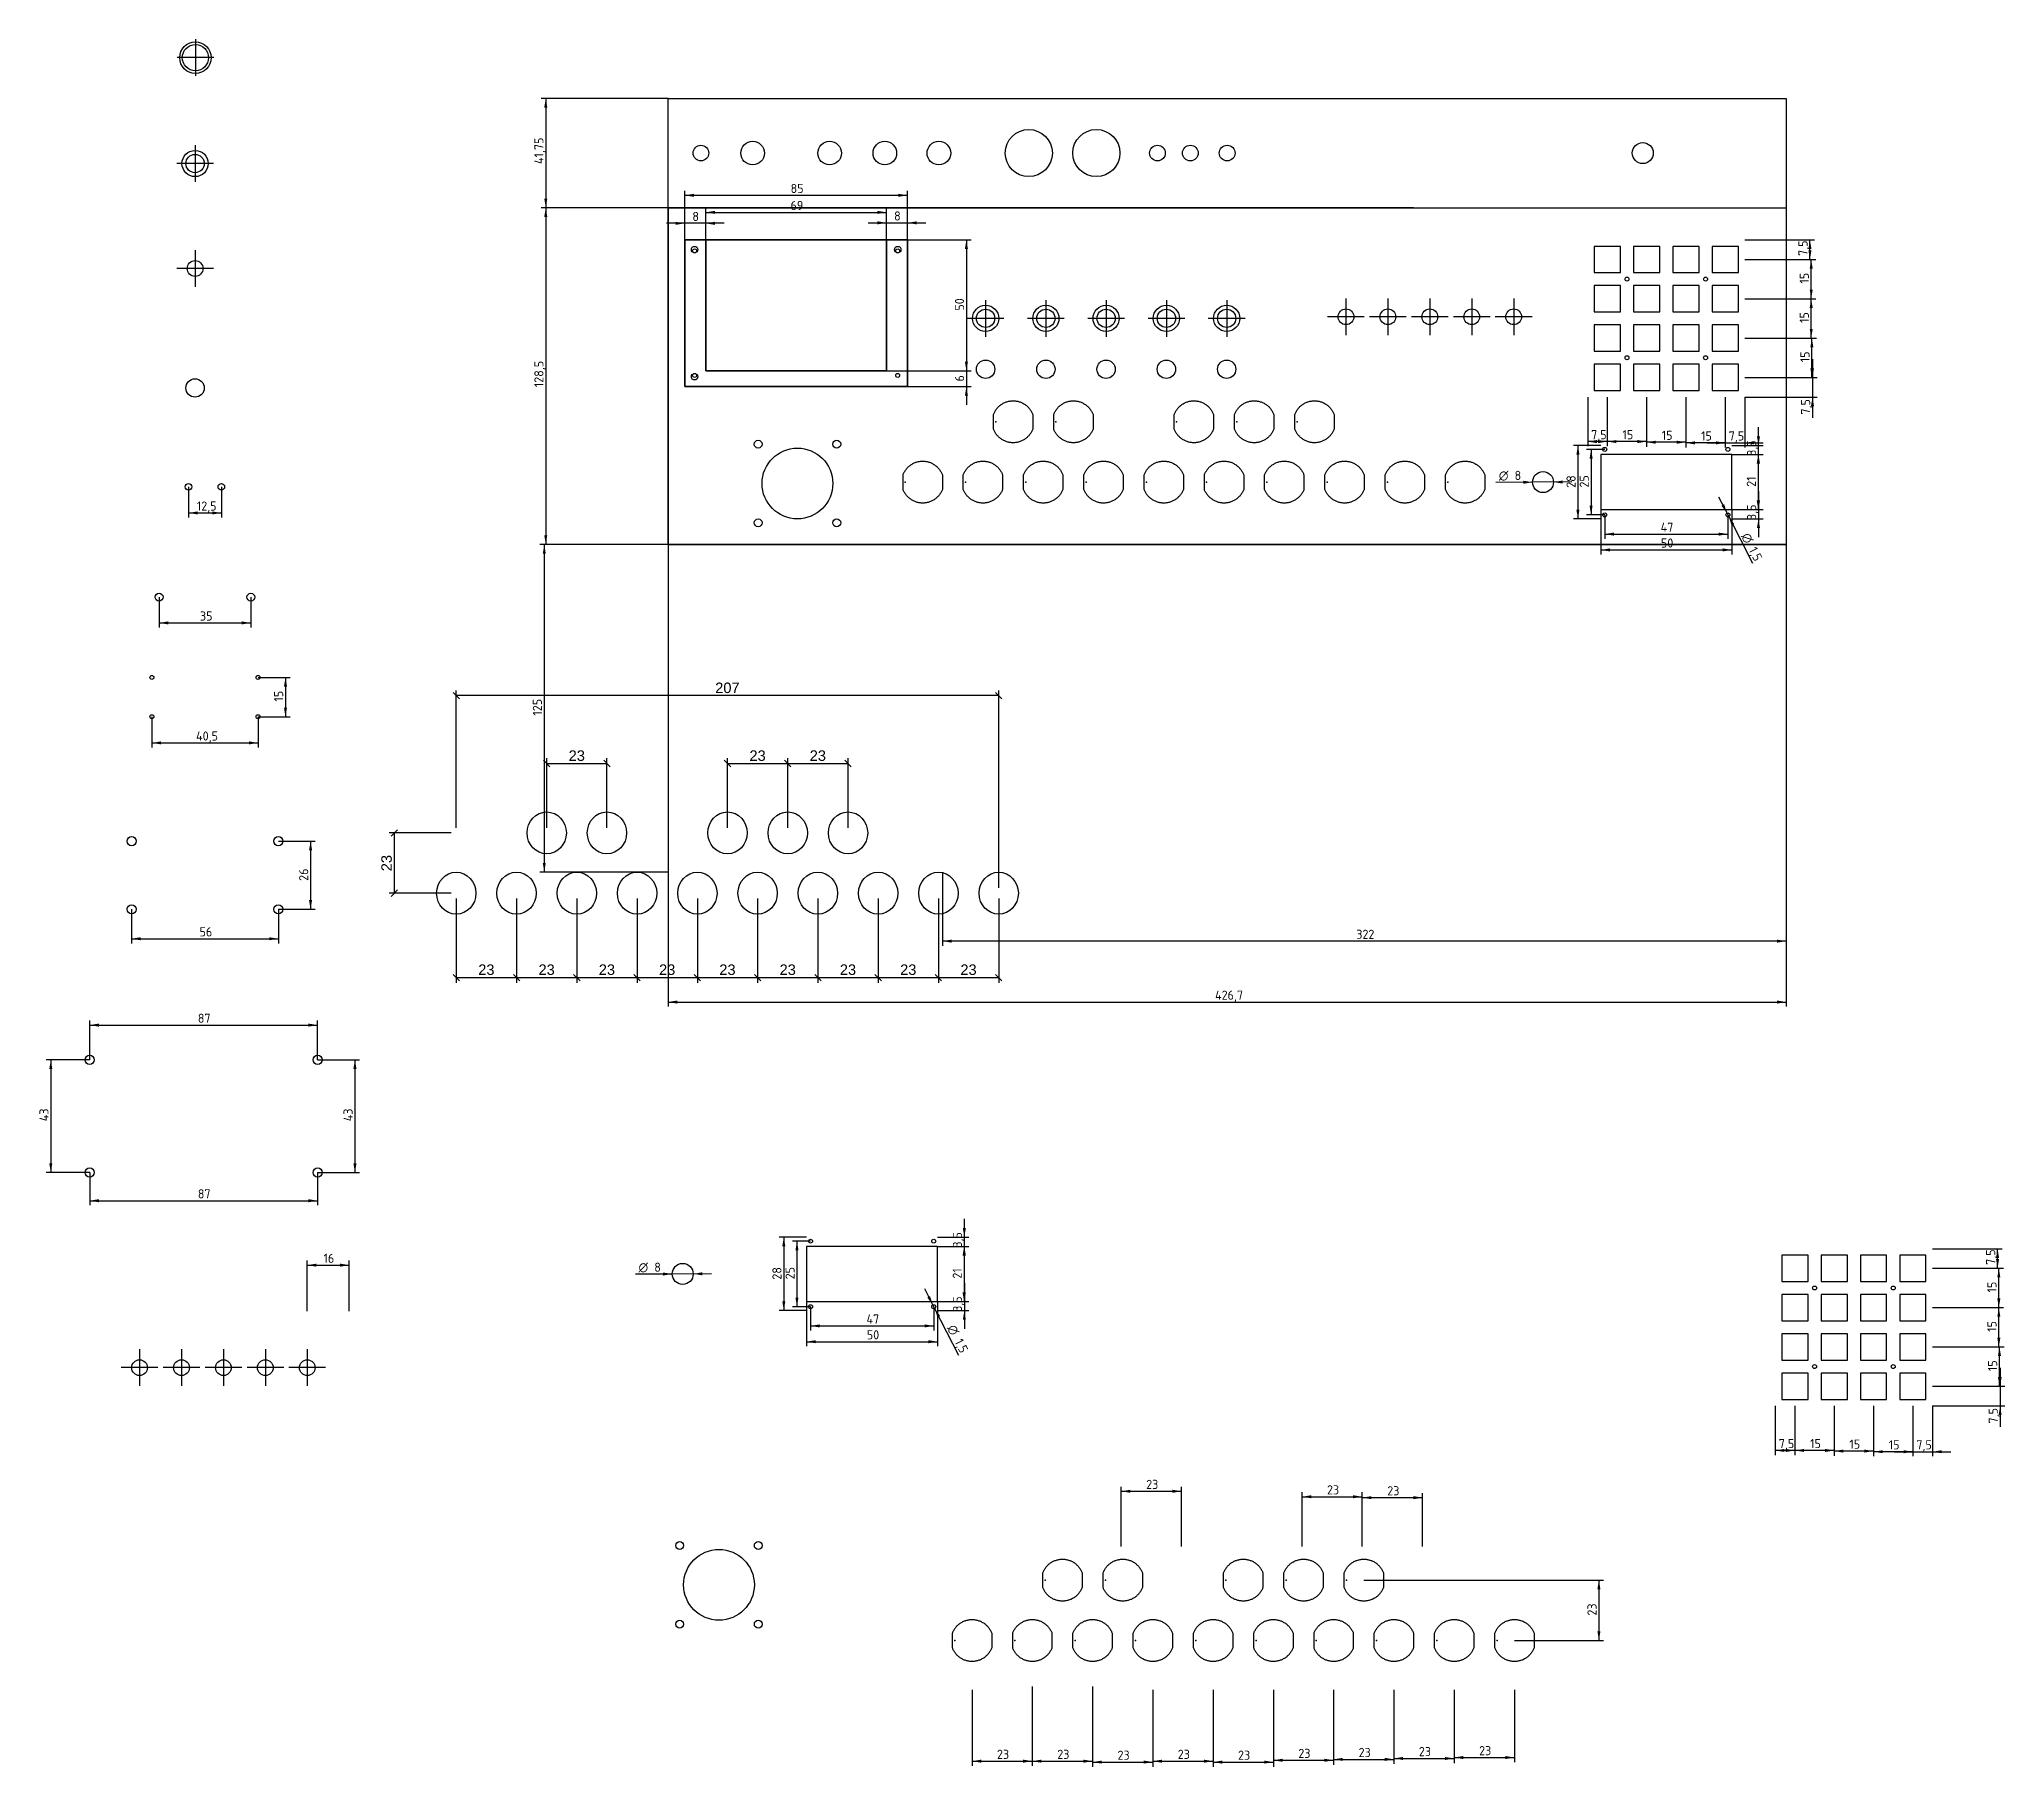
# Model space of a CAD drawing. Header units: millimetres. Extents: x 1147 to 1897, y 1257 to 1916.
import ezdxf
from ezdxf.enums import TextEntityAlignment as Align
from ezdxf.lldxf.tags import DXFTag

# ---------------------------------------------------------------- set-up
doc = ezdxf.new("R2010")
doc.units = ezdxf.units.MM
for name, color, linetype in [('Cutting', 7, 'Continuous'), ('Default', 7, 'Continuous'), ('Dimensions', 7, 'Continuous')]:
    doc.layers.add(name, color=color, linetype=linetype)
doc.styles.add('SEACAD_Arial', font='arial.ttf')
doc.styles.add('SEACAD_Solid_Edge_ISO', font='seiso.ttf')
doc.styles.add('SEACAD_Solid_Edge_ISO1_Symbols', font='semeci1.ttf')
tags = doc.linetypes.add('CENTER2', pattern=[28.575, 19.05, -3.175, 3.175, -3.175]).pattern_tags.tags
tags[10:11] = [DXFTag(74, 4), DXFTag(75, 0), DXFTag(340, '0'), DXFTag(46, 0.0), DXFTag(50, 0.0), DXFTag(44, 0.0), DXFTag(45, 0.0)]
tags[8:9] = [DXFTag(74, 4), DXFTag(75, 0), DXFTag(340, '0'), DXFTag(46, 0.0), DXFTag(50, 0.0), DXFTag(44, 0.0), DXFTag(45, 0.0)]
tags[6:7] = [DXFTag(74, 4), DXFTag(75, 0), DXFTag(340, '0'), DXFTag(46, 0.0), DXFTag(50, 0.0), DXFTag(44, 0.0), DXFTag(45, 0.0)]
tags[4:5] = [DXFTag(74, 4), DXFTag(75, 0), DXFTag(340, '0'), DXFTag(46, 0.0), DXFTag(50, 0.0), DXFTag(44, 0.0), DXFTag(45, 0.0)]
tags = doc.linetypes.add('HIDDEN2', pattern=[4.7625, 3.175, -1.5875]).pattern_tags.tags
tags[6:7] = [DXFTag(74, 4), DXFTag(75, 0), DXFTag(340, '0'), DXFTag(46, 0.0), DXFTag(50, 0.0), DXFTag(44, 0.0), DXFTag(45, 0.0)]
tags[4:5] = [DXFTag(74, 4), DXFTag(75, 0), DXFTag(340, '0'), DXFTag(46, 0.0), DXFTag(50, 0.0), DXFTag(44, 0.0), DXFTag(45, 0.0)]
doc.dimstyles.new('ISO-25', dxfattribs={"dimtxt": 2.5, "dimasz": 2.5, "dimexe": 1.25, "dimexo": 0.625, "dimtad": 1, "dimtxsty": 'Standard', "dimcen": 2.5, "dimadec": 0, "dimazin": 0, "dimtfac": 1, "dimtmove": 0, "dimatfit": 3, "dimfxl": 1, "dimarcsym": 0})
doc.dimstyles.new('ISO_(mm)', dxfattribs={"dimtxt": 3.5, "dimasz": 3.5, "dimexe": 1.75, "dimexo": 0, "dimgap": 1.75, "dimtad": 1, "dimtxsty": 'SEACAD_Solid_Edge_ISO', "dimblk1": '_SE_FILLED', "dimblk2": '_SE_FILLED', "dimsah": 1, "dimcen": 1.75, "dimadec": 0, "dimazin": 0, "dimtfac": 1, "dimtmove": 0, "dimatfit": 3, "dimfxl": 1, "dimtolj": 1, "dimarcsym": 0})

msp = doc.modelspace()

# ---------------------------------------------------------------- blocks, each defined once
blk = doc.blocks.new('SEANNOT_GROUP')
at = {"layer": 'Cutting', "color": 7, "linetype": 'CENTER2'}
for p, q in [((1206.6, 1916.14), (1206.6, 1902.14)), ((1213.6, 1909.14), (1199.6, 1909.14))]:
    blk.add_line(p, q, dxfattribs=at)
blk = doc.blocks.new('SEANNOT_GROUP1')
at = {"layer": 'Cutting', "color": 7, "linetype": 'CENTER2'}
for p, q in [((1206.47, 1875.73), (1206.47, 1861.73)), ((1213.47, 1868.73), (1199.47, 1868.73))]:
    blk.add_line(p, q, dxfattribs=at)
blk = doc.blocks.new('SEANNOT_GROUP2')
at = {"layer": 'Cutting', "color": 7, "linetype": 'CENTER2'}
for p, q in [((1206.47, 1835.67), (1206.47, 1821.67)), ((1213.47, 1828.67), (1199.47, 1828.67))]:
    blk.add_line(p, q, dxfattribs=at)
blk = doc.blocks.new('DMBLK516')
at = {"color": 7, "linetype": 'Continuous'}
for p, q in [((1306.15, 1588.28), (1306.15, 1556.09)), ((1329.15, 1588.28), (1329.15, 1556.09)), ((1307.37, 1556.86), (1304.92, 1559.31)), ((1306.15, 1558.09), (1329.15, 1558.09)), ((1330.37, 1556.86), (1327.92, 1559.31))]:
    blk.add_line(p, q, dxfattribs=at)
at = {"color": 7, "linetype": 'Continuous', "style": 'SEACAD_Arial'}
blk.add_text('23', height=4, dxfattribs=at).set_placement((1314.52, 1563.09), align=Align.TOP_LEFT)
blk = doc.blocks.new('DMBLK517')
at = {"color": 7, "linetype": 'Continuous'}
for p, q in [((1329.15, 1588.28), (1329.15, 1556.09)), ((1352.15, 1588.28), (1352.15, 1556.09)), ((1330.37, 1556.86), (1327.92, 1559.31)), ((1329.15, 1558.09), (1352.15, 1558.09)), ((1353.37, 1556.86), (1350.92, 1559.31))]:
    blk.add_line(p, q, dxfattribs=at)
at = {"color": 7, "linetype": 'Continuous', "style": 'SEACAD_Arial'}
blk.add_text('23', height=4, dxfattribs=at).set_placement((1337.52, 1563.09), align=Align.TOP_LEFT)
blk = doc.blocks.new('DMBLK518')
at = {"color": 7, "linetype": 'Continuous'}
for p, q in [((1352.15, 1588.28), (1352.15, 1556.09)), ((1375.15, 1588.28), (1375.15, 1556.09)), ((1353.37, 1556.86), (1350.92, 1559.31)), ((1352.15, 1558.09), (1375.15, 1558.09)), ((1376.37, 1556.86), (1373.92, 1559.31))]:
    blk.add_line(p, q, dxfattribs=at)
at = {"color": 7, "linetype": 'Continuous', "style": 'SEACAD_Arial'}
blk.add_text('23', height=4, dxfattribs=at).set_placement((1360.52, 1563.09), align=Align.TOP_LEFT)
blk = doc.blocks.new('DMBLK519')
at = {"color": 7, "linetype": 'Continuous'}
for p, q in [((1375.15, 1588.28), (1375.15, 1556.09)), ((1398.15, 1588.28), (1398.15, 1556.09)), ((1376.37, 1556.86), (1373.92, 1559.31)), ((1375.15, 1558.09), (1398.15, 1558.09)), ((1399.37, 1556.86), (1396.92, 1559.31))]:
    blk.add_line(p, q, dxfattribs=at)
at = {"color": 7, "linetype": 'Continuous', "style": 'SEACAD_Arial'}
blk.add_text('23', height=4, dxfattribs=at).set_placement((1383.52, 1563.09), align=Align.TOP_LEFT)
blk = doc.blocks.new('DMBLK520')
at = {"color": 7, "linetype": 'Continuous'}
for p, q in [((1398.15, 1588.28), (1398.15, 1556.09)), ((1421.15, 1588.28), (1421.15, 1556.09)), ((1399.37, 1556.86), (1396.92, 1559.31)), ((1398.15, 1558.09), (1421.15, 1558.09)), ((1422.37, 1556.86), (1419.92, 1559.31))]:
    blk.add_line(p, q, dxfattribs=at)
at = {"color": 7, "linetype": 'Continuous', "style": 'SEACAD_Arial'}
blk.add_text('23', height=4, dxfattribs=at).set_placement((1406.52, 1563.09), align=Align.TOP_LEFT)
blk = doc.blocks.new('DMBLK521')
at = {"color": 7, "linetype": 'Continuous'}
for p, q in [((1421.15, 1588.28), (1421.15, 1556.09)), ((1444.15, 1588.28), (1444.15, 1556.09)), ((1422.37, 1556.86), (1419.92, 1559.31)), ((1421.15, 1558.09), (1444.15, 1558.09)), ((1445.37, 1556.86), (1442.92, 1559.31))]:
    blk.add_line(p, q, dxfattribs=at)
at = {"color": 7, "linetype": 'Continuous', "style": 'SEACAD_Arial'}
blk.add_text('23', height=4, dxfattribs=at).set_placement((1429.52, 1563.09), align=Align.TOP_LEFT)
blk = doc.blocks.new('DMBLK522')
at = {"color": 7, "linetype": 'Continuous'}
for p, q in [((1444.15, 1588.28), (1444.15, 1556.09)), ((1467.15, 1588.28), (1467.15, 1556.09)), ((1445.37, 1556.86), (1442.92, 1559.31)), ((1444.15, 1558.09), (1467.15, 1558.09)), ((1468.37, 1556.86), (1465.92, 1559.31))]:
    blk.add_line(p, q, dxfattribs=at)
at = {"color": 7, "linetype": 'Continuous', "style": 'SEACAD_Arial'}
blk.add_text('23', height=4, dxfattribs=at).set_placement((1452.52, 1563.09), align=Align.TOP_LEFT)
blk = doc.blocks.new('DMBLK523')
at = {"color": 7, "linetype": 'Continuous'}
for p, q in [((1467.15, 1588.28), (1467.15, 1556.09)), ((1490.15, 1588.28), (1490.15, 1556.09)), ((1468.37, 1556.86), (1465.92, 1559.31)), ((1467.15, 1558.09), (1490.15, 1558.09)), ((1491.37, 1556.86), (1488.92, 1559.31))]:
    blk.add_line(p, q, dxfattribs=at)
at = {"color": 7, "linetype": 'Continuous', "style": 'SEACAD_Arial'}
blk.add_text('23', height=4, dxfattribs=at).set_placement((1475.52, 1563.09), align=Align.TOP_LEFT)
blk = doc.blocks.new('DMBLK524')
at = {"color": 7, "linetype": 'Continuous'}
for p, q in [((1490.15, 1588.28), (1490.15, 1556.09)), ((1513.15, 1588.28), (1513.15, 1556.09)), ((1491.37, 1556.86), (1488.92, 1559.31)), ((1490.15, 1558.09), (1513.15, 1558.09)), ((1514.37, 1556.86), (1511.92, 1559.31))]:
    blk.add_line(p, q, dxfattribs=at)
at = {"color": 7, "linetype": 'Continuous', "style": 'SEACAD_Arial'}
blk.add_text('23', height=4, dxfattribs=at).set_placement((1498.52, 1563.09), align=Align.TOP_LEFT)
blk = doc.blocks.new('DMBLK525')
at = {"color": 7, "linetype": 'Continuous'}
for p, q in [((1341.87, 1638.55), (1339.42, 1641)), ((1340.65, 1615.28), (1340.65, 1641.77)), ((1340.65, 1639.77), (1363.65, 1639.77)), ((1364.87, 1638.55), (1362.42, 1641)), ((1363.65, 1615.28), (1363.65, 1641.77))]:
    blk.add_line(p, q, dxfattribs=at)
at = {"color": 7, "linetype": 'Continuous', "style": 'SEACAD_Arial'}
blk.add_text('23', height=4, dxfattribs=at).set_placement((1349.02, 1644.77), align=Align.TOP_LEFT)
blk = doc.blocks.new('DMBLK526')
at = {"color": 7, "linetype": 'Continuous'}
for p, q in [((1410.87, 1638.55), (1408.42, 1641)), ((1409.65, 1615.28), (1409.65, 1641.77)), ((1409.65, 1639.77), (1432.65, 1639.77)), ((1433.87, 1638.55), (1431.42, 1641)), ((1432.65, 1615.28), (1432.65, 1641.77))]:
    blk.add_line(p, q, dxfattribs=at)
at = {"color": 7, "linetype": 'Continuous', "style": 'SEACAD_Arial'}
blk.add_text('23', height=4, dxfattribs=at).set_placement((1418.02, 1644.77), align=Align.TOP_LEFT)
blk = doc.blocks.new('DMBLK527')
at = {"color": 7, "linetype": 'Continuous'}
for p, q in [((1433.87, 1638.55), (1431.42, 1641)), ((1432.65, 1615.28), (1432.65, 1641.77)), ((1432.65, 1639.77), (1455.65, 1639.77)), ((1456.87, 1638.55), (1454.42, 1641)), ((1455.65, 1615.28), (1455.65, 1641.77))]:
    blk.add_line(p, q, dxfattribs=at)
at = {"color": 7, "linetype": 'Continuous', "style": 'SEACAD_Arial'}
blk.add_text('23', height=4, dxfattribs=at).set_placement((1441.02, 1644.77), align=Align.TOP_LEFT)
blk = doc.blocks.new('DMBLK528')
at = {"color": 7, "linetype": 'Continuous'}
for p, q in [((1307.37, 1664.44), (1304.92, 1666.89)), ((1306.15, 1615.28), (1306.15, 1667.66)), ((1513.15, 1665.66), (1306.15, 1665.66)), ((1514.37, 1664.44), (1511.92, 1666.89)), ((1513.15, 1592.28), (1513.15, 1667.66))]:
    blk.add_line(p, q, dxfattribs=at)
at = {"color": 7, "linetype": 'Continuous', "style": 'SEACAD_Arial'}
blk.add_text('207', height=4, dxfattribs=at).set_placement((1404.95, 1670.66), align=Align.TOP_LEFT)
blk = doc.blocks.new('DMBLK529')
at = {"color": 7, "linetype": 'Continuous'}
for p, q in [((1304.15, 1613.28), (1280.53, 1613.28)), ((1283.76, 1614.5), (1281.31, 1612.05)), ((1282.53, 1590.28), (1282.53, 1613.28)), ((1304.15, 1590.28), (1280.53, 1590.28)), ((1283.76, 1591.5), (1281.31, 1589.05))]:
    blk.add_line(p, q, dxfattribs=at)
at = {"color": 7, "linetype": 'Continuous', "style": 'SEACAD_Arial'}
blk.add_text('23', height=4, rotation=90, dxfattribs=at).set_placement((1277.53, 1598.65), align=Align.TOP_LEFT)
blk = doc.blocks.new('DMBLK530')
at = {"layer": 'Cutting', "linetype": 'Continuous'}
for points in [[(1339.72, 1848.35), (1340.88, 1848.35), (1340.3, 1851.85)], [(1339.72, 1726.85), (1340.3, 1723.35), (1340.88, 1726.85)]]:
    blk.add_hatch(color=7, dxfattribs=at).paths.add_polyline_path(points)
at = {"layer": 'Cutting', "color": 7, "linetype": 'Continuous'}
for p, q in [((1386.99, 1851.85), (1338.55, 1851.85)), ((1340.3, 1851.85), (1340.3, 1723.35)), ((1386.99, 1723.35), (1338.55, 1723.35))]:
    blk.add_line(p, q, dxfattribs=at)
at = {"layer": 'Cutting', "color": 7, "linetype": 'Continuous', "style": 'SEACAD_Solid_Edge_ISO'}
blk.add_text('128,5', height=3.5, rotation=90, dxfattribs=at).set_placement((1335.92, 1783.38), align=Align.TOP_LEFT)
blk = doc.blocks.new('_SE_FILLED')
at = {"color": 0}
blk.add_line((0, 0), (-1, 0), dxfattribs=at)
blk.add_solid([(0, 0), (-1, -0.1665), (-1, 0.1665), (0, 0)], dxfattribs=at)
blk = doc.blocks.new('DMBLK531')
at = {"layer": 'Cutting', "linetype": 'Continuous'}
for points in [[(1339.72, 1890.09), (1340.88, 1890.09), (1340.3, 1893.59)], [(1339.72, 1855.35), (1340.3, 1851.85), (1340.88, 1855.35)]]:
    blk.add_hatch(color=7, dxfattribs=at).paths.add_polyline_path(points)
at = {"layer": 'Cutting', "color": 7, "linetype": 'Continuous'}
for p, q in [((1386.99, 1893.59), (1338.55, 1893.59)), ((1340.3, 1893.59), (1340.3, 1851.85)), ((1386.99, 1851.85), (1338.55, 1851.85))]:
    blk.add_line(p, q, dxfattribs=at)
at = {"layer": 'Cutting', "color": 7, "linetype": 'Continuous', "style": 'SEACAD_Solid_Edge_ISO'}
blk.add_text('41,75', height=3.5, rotation=90, dxfattribs=at).set_placement((1335.92, 1868.54), align=Align.TOP_LEFT)
blk = doc.blocks.new('DMBLK532')
at = {"layer": 'Dimensions', "linetype": 'Continuous'}
for points in [[(1390.49, 1548.15), (1390.49, 1549.32), (1386.99, 1548.73)], [(1810.19, 1548.15), (1813.69, 1548.73), (1810.19, 1549.32)]]:
    blk.add_hatch(color=7, dxfattribs=at).paths.add_polyline_path(points)
at = {"layer": 'Dimensions', "color": 7, "linetype": 'Continuous'}
for p, q in [((1386.99, 1723.35), (1386.99, 1546.98)), ((1813.69, 1723.35), (1813.69, 1546.98)), ((1386.99, 1548.73), (1813.69, 1548.73))]:
    blk.add_line(p, q, dxfattribs=at)
at = {"layer": 'Dimensions', "color": 7, "linetype": 'Continuous', "style": 'SEACAD_Solid_Edge_ISO'}
blk.add_text('426,7', height=3.5, dxfattribs=at).set_placement((1595.72, 1553.11), align=Align.TOP_LEFT)
blk = doc.blocks.new('DMBLK533')
at = {"layer": 'Dimensions', "linetype": 'Continuous'}
for points in [[(1396.85, 1857.18), (1393.35, 1856.6), (1396.85, 1856.01)], [(1474.85, 1857.18), (1474.85, 1856.01), (1478.35, 1856.6)]]:
    blk.add_hatch(color=7, dxfattribs=at).paths.add_polyline_path(points)
at = {"layer": 'Dimensions', "color": 7, "linetype": 'Continuous'}
for p, q in [((1393.35, 1839.62), (1393.35, 1858.35)), ((1393.35, 1856.6), (1478.35, 1856.6)), ((1478.35, 1839.62), (1478.35, 1858.35))]:
    blk.add_line(p, q, dxfattribs=at)
at = {"layer": 'Dimensions', "color": 7, "linetype": 'Continuous', "style": 'SEACAD_Solid_Edge_ISO'}
blk.add_text('85', height=3.5, dxfattribs=at).set_placement((1433.74, 1860.97), align=Align.TOP_LEFT)
blk = doc.blocks.new('DMBLK534')
at = {"layer": 'Dimensions', "linetype": 'Continuous'}
for points in [[(1501.41, 1836.12), (1500.83, 1839.62), (1500.24, 1836.12)], [(1501.41, 1793.12), (1500.24, 1793.12), (1500.83, 1789.62)]]:
    blk.add_hatch(color=7, dxfattribs=at).paths.add_polyline_path(points)
at = {"layer": 'Dimensions', "color": 7, "linetype": 'Continuous'}
for p, q in [((1470.35, 1839.62), (1502.58, 1839.62)), ((1500.83, 1839.62), (1500.83, 1789.62)), ((1470.35, 1789.62), (1502.58, 1789.62))]:
    blk.add_line(p, q, dxfattribs=at)
at = {"layer": 'Dimensions', "color": 7, "linetype": 'Continuous', "style": 'SEACAD_Solid_Edge_ISO'}
blk.add_text('50', height=3.5, rotation=90, dxfattribs=at).set_placement((1496.45, 1812.6), align=Align.TOP_LEFT)
blk = doc.blocks.new('DMBLK535')
at = {"layer": 'Dimensions', "linetype": 'Continuous'}
for points in [[(1501.41, 1793.12), (1500.24, 1793.12), (1500.83, 1789.62)], [(1501.41, 1780.12), (1500.83, 1783.62), (1500.24, 1780.12)]]:
    blk.add_hatch(color=7, dxfattribs=at).paths.add_polyline_path(points)
at = {"layer": 'Dimensions', "color": 7, "linetype": 'Continuous'}
for p, q in [((1500.83, 1796.62), (1500.83, 1776.62)), ((1470.35, 1789.62), (1502.58, 1789.62)), ((1478.35, 1783.62), (1502.58, 1783.62))]:
    blk.add_line(p, q, dxfattribs=at)
at = {"layer": 'Dimensions', "color": 7, "linetype": 'Continuous', "style": 'SEACAD_Solid_Edge_ISO'}
blk.add_text('6', height=3.5, rotation=90, dxfattribs=at).set_placement((1496.45, 1785.55), align=Align.TOP_LEFT)
blk = doc.blocks.new('DMBLK536')
at = {"layer": 'Dimensions', "linetype": 'Continuous'}
for points in [[(1389.85, 1846.49), (1389.85, 1845.32), (1393.35, 1845.91)], [(1404.85, 1846.49), (1401.35, 1845.91), (1404.85, 1845.32)]]:
    blk.add_hatch(color=7, dxfattribs=at).paths.add_polyline_path(points)
at = {"layer": 'Dimensions', "color": 7, "linetype": 'Continuous'}
for p, q in [((1408.35, 1845.91), (1386.35, 1845.91)), ((1393.35, 1839.62), (1393.35, 1847.66)), ((1401.35, 1839.62), (1401.35, 1847.66))]:
    blk.add_line(p, q, dxfattribs=at)
at = {"layer": 'Dimensions', "color": 7, "linetype": 'Continuous', "style": 'SEACAD_Solid_Edge_ISO'}
blk.add_text('8', height=3.5, dxfattribs=at).set_placement((1396.24, 1850.28), align=Align.TOP_LEFT)
blk = doc.blocks.new('DMBLK537')
at = {"layer": 'Dimensions', "linetype": 'Continuous'}
for points in [[(1466.85, 1846.68), (1466.85, 1845.51), (1470.35, 1846.1)], [(1481.85, 1846.68), (1478.35, 1846.1), (1481.85, 1845.51)]]:
    blk.add_hatch(color=7, dxfattribs=at).paths.add_polyline_path(points)
at = {"layer": 'Dimensions', "color": 7, "linetype": 'Continuous'}
for p, q in [((1463.35, 1846.1), (1485.35, 1846.1)), ((1470.35, 1839.62), (1470.35, 1847.85)), ((1478.35, 1839.62), (1478.35, 1847.85))]:
    blk.add_line(p, q, dxfattribs=at)
at = {"layer": 'Dimensions', "color": 7, "linetype": 'Continuous', "style": 'SEACAD_Solid_Edge_ISO'}
blk.add_text('8', height=3.5, dxfattribs=at).set_placement((1473.24, 1850.47), align=Align.TOP_LEFT)
blk = doc.blocks.new('DMBLK538')
at = {"layer": 'Dimensions', "linetype": 'Continuous'}
for points in [[(1404.85, 1850.68), (1401.35, 1850.09), (1404.85, 1849.51)], [(1466.85, 1850.68), (1466.85, 1849.51), (1470.35, 1850.09)]]:
    blk.add_hatch(color=7, dxfattribs=at).paths.add_polyline_path(points)
at = {"layer": 'Dimensions', "color": 7, "linetype": 'Continuous'}
for p, q in [((1401.35, 1839.62), (1401.35, 1851.84)), ((1401.35, 1850.09), (1470.35, 1850.09)), ((1470.35, 1839.62), (1470.35, 1851.84))]:
    blk.add_line(p, q, dxfattribs=at)
at = {"layer": 'Dimensions', "color": 7, "linetype": 'Continuous', "style": 'SEACAD_Solid_Edge_ISO'}
blk.add_text('69', height=3.5, dxfattribs=at).set_placement((1433.7, 1854.47), align=Align.TOP_LEFT)
blk = doc.blocks.new('DMBLK539')
at = {"layer": 'Dimensions', "linetype": 'Continuous'}
for points in [[(1713.38, 1746.51), (1716.88, 1747.12), (1713.37, 1747.68)], [(1728.38, 1746.61), (1728.37, 1747.78), (1724.88, 1747.17)]]:
    blk.add_hatch(color=7, dxfattribs=at).paths.add_polyline_path(points)
at = {"layer": 'Dimensions', "color": 7, "linetype": 'Continuous'}
for p, q in [((1716.88, 1747.12), (1702.82, 1747.03)), ((1731.88, 1747.22), (1716.88, 1747.12))]:
    blk.add_line(p, q, dxfattribs=at)
for s, style, p in [('O', 'SEACAD_Solid_Edge_ISO1_Symbols', (1704.02, 1751.41)), ('8', 'SEACAD_Solid_Edge_ISO', (1710.02, 1751.45))]:
    blk.add_text(s, height=3.5, rotation=0.36704, dxfattribs=dict(at, style=style)).set_placement(p, align=Align.TOP_LEFT)
blk = doc.blocks.new('DMBLK540')
at = {"layer": 'Dimensions', "linetype": 'Continuous'}
for points in [[(1790, 1738.7), (1788.96, 1738.16), (1791.08, 1735.31)], [(1793.87, 1731.13), (1791.76, 1733.98), (1792.83, 1730.6)]]:
    blk.add_hatch(color=7, dxfattribs=at).paths.add_polyline_path(points)
at = {"layer": 'Dimensions', "color": 7, "linetype": 'Continuous'}
for p, q in [((1787.89, 1741.55), (1791.76, 1733.98)), ((1791.76, 1733.98), (1800.86, 1716.17))]:
    blk.add_line(p, q, dxfattribs=at)
for s, style, p in [('O', 'SEACAD_Solid_Edge_ISO1_Symbols', (1799.62, 1728.21)), ('1,5', 'SEACAD_Solid_Edge_ISO', (1802.35, 1722.87))]:
    blk.add_text(s, height=3.5, rotation=297.08098, dxfattribs=dict(at, style=style)).set_placement(p, align=Align.TOP_LEFT)
blk = doc.blocks.new('DMBLK541')
at = {"layer": 'Dimensions', "linetype": 'Continuous'}
for points in [[(1746.42, 1720.7), (1746.42, 1721.86), (1742.92, 1721.28)], [(1789.42, 1720.7), (1792.92, 1721.28), (1789.42, 1721.86)]]:
    blk.add_hatch(color=7, dxfattribs=at).paths.add_polyline_path(points)
at = {"layer": 'Dimensions', "color": 7, "linetype": 'Continuous'}
for p, q in [((1742.92, 1736.65), (1742.92, 1719.53)), ((1792.92, 1736.65), (1792.92, 1719.53)), ((1742.92, 1721.28), (1792.92, 1721.28))]:
    blk.add_line(p, q, dxfattribs=at)
at = {"layer": 'Dimensions', "color": 7, "linetype": 'Continuous', "style": 'SEACAD_Solid_Edge_ISO'}
blk.add_text('50', height=3.5, dxfattribs=at).set_placement((1765.89, 1725.66), align=Align.TOP_LEFT)
blk = doc.blocks.new('DMBLK542')
at = {"layer": 'Dimensions', "linetype": 'Continuous'}
for points in [[(1747.92, 1726.72), (1747.92, 1727.89), (1744.42, 1727.31)], [(1787.92, 1726.72), (1791.42, 1727.31), (1787.92, 1727.89)]]:
    blk.add_hatch(color=7, dxfattribs=at).paths.add_polyline_path(points)
at = {"layer": 'Dimensions', "color": 7, "linetype": 'Continuous'}
for p, q in [((1744.42, 1734.65), (1744.42, 1725.56)), ((1791.42, 1734.65), (1791.42, 1725.56)), ((1744.42, 1727.31), (1791.42, 1727.31))]:
    blk.add_line(p, q, dxfattribs=at)
at = {"layer": 'Dimensions', "color": 7, "linetype": 'Continuous', "style": 'SEACAD_Solid_Edge_ISO'}
blk.add_text('47', height=3.5, dxfattribs=at).set_placement((1765.77, 1731.68), align=Align.TOP_LEFT)
blk = doc.blocks.new('DMBLK543')
at = {"layer": 'Dimensions', "linetype": 'Continuous'}
for points in [[(1738.65, 1756.15), (1739.81, 1756.15), (1739.23, 1759.65)], [(1738.65, 1738.15), (1739.23, 1734.65), (1739.81, 1738.15)]]:
    blk.add_hatch(color=7, dxfattribs=at).paths.add_polyline_path(points)
at = {"layer": 'Dimensions', "color": 7, "linetype": 'Continuous'}
for p, q in [((1744.42, 1759.65), (1737.48, 1759.65)), ((1739.23, 1759.65), (1739.23, 1734.65)), ((1744.42, 1734.65), (1737.48, 1734.65))]:
    blk.add_line(p, q, dxfattribs=at)
at = {"layer": 'Dimensions', "color": 7, "linetype": 'Continuous', "style": 'SEACAD_Solid_Edge_ISO'}
blk.add_text('25', height=3.5, rotation=90, dxfattribs=at).set_placement((1734.85, 1745.08), align=Align.TOP_LEFT)
blk = doc.blocks.new('DMBLK544')
at = {"layer": 'Dimensions', "linetype": 'Continuous'}
for points in [[(1733.62, 1757.65), (1734.79, 1757.65), (1734.21, 1761.15)], [(1733.62, 1736.65), (1734.21, 1733.15), (1734.79, 1736.65)]]:
    blk.add_hatch(color=7, dxfattribs=at).paths.add_polyline_path(points)
at = {"layer": 'Dimensions', "color": 7, "linetype": 'Continuous'}
for p, q in [((1742.92, 1761.15), (1732.46, 1761.15)), ((1734.21, 1761.15), (1734.21, 1733.15)), ((1742.92, 1733.15), (1732.46, 1733.15))]:
    blk.add_line(p, q, dxfattribs=at)
at = {"layer": 'Dimensions', "color": 7, "linetype": 'Continuous', "style": 'SEACAD_Solid_Edge_ISO'}
blk.add_text('28', height=3.5, rotation=90, dxfattribs=at).set_placement((1729.83, 1744.96), align=Align.TOP_LEFT)
blk = doc.blocks.new('DMBLK545')
at = {"layer": 'Dimensions', "linetype": 'Continuous'}
for points in [[(1803.69, 1764.65), (1802.52, 1764.65), (1803.11, 1761.15)], [(1803.69, 1754.15), (1803.11, 1757.65), (1802.52, 1754.15)]]:
    blk.add_hatch(color=7, dxfattribs=at).paths.add_polyline_path(points)
at = {"layer": 'Dimensions', "color": 7, "linetype": 'Continuous'}
for p, q in [((1803.11, 1750.65), (1803.11, 1768.15)), ((1792.92, 1761.15), (1804.86, 1761.15)), ((1792.92, 1757.65), (1804.86, 1757.65))]:
    blk.add_line(p, q, dxfattribs=at)
at = {"layer": 'Dimensions', "color": 7, "linetype": 'Continuous', "style": 'SEACAD_Solid_Edge_ISO'}
blk.add_text('3,5', height=3.5, rotation=90, dxfattribs=at).set_placement((1798.73, 1757.17), align=Align.TOP_LEFT)
blk = doc.blocks.new('DMBLK546')
at = {"layer": 'Dimensions', "linetype": 'Continuous'}
for points in [[(1803.69, 1740.15), (1802.52, 1740.15), (1803.11, 1736.65)], [(1803.69, 1729.65), (1803.11, 1733.15), (1802.52, 1729.65)]]:
    blk.add_hatch(color=7, dxfattribs=at).paths.add_polyline_path(points)
at = {"layer": 'Dimensions', "color": 7, "linetype": 'Continuous'}
for p, q in [((1803.11, 1743.65), (1803.11, 1726.15)), ((1792.92, 1736.65), (1804.86, 1736.65)), ((1792.92, 1733.15), (1804.86, 1733.15))]:
    blk.add_line(p, q, dxfattribs=at)
at = {"layer": 'Dimensions', "color": 7, "linetype": 'Continuous', "style": 'SEACAD_Solid_Edge_ISO'}
blk.add_text('3,5', height=3.5, rotation=90, dxfattribs=at).set_placement((1798.73, 1732.67), align=Align.TOP_LEFT)
blk = doc.blocks.new('DMBLK547')
at = {"layer": 'Dimensions', "linetype": 'Continuous'}
for points in [[(1803.59, 1754.15), (1803, 1757.65), (1802.42, 1754.15)], [(1803.59, 1740.15), (1802.42, 1740.15), (1803, 1736.65)]]:
    blk.add_hatch(color=7, dxfattribs=at).paths.add_polyline_path(points)
at = {"layer": 'Dimensions', "color": 7, "linetype": 'Continuous'}
for p, q in [((1792.92, 1757.65), (1804.75, 1757.65)), ((1803, 1757.65), (1803, 1736.65)), ((1792.92, 1736.65), (1804.75, 1736.65))]:
    blk.add_line(p, q, dxfattribs=at)
at = {"layer": 'Dimensions', "color": 7, "linetype": 'Continuous', "style": 'SEACAD_Solid_Edge_ISO'}
blk.add_text('21', height=3.5, rotation=90, dxfattribs=at).set_placement((1798.63, 1745.36), align=Align.TOP_LEFT)
blk = doc.blocks.new('SE7')
at = {"layer": 'Cutting', "color": 7, "linetype": 'Continuous'}
for points, weights in [([(1683.64, 1749.93), (1685.58, 1755.15), (1691.14, 1755.15), (1696.71, 1755.15), (1698.64, 1749.93)], [1, 0.820970545228, 1, 0.820970545228, 1]), ([(1698.64, 1744.39), (1696.73, 1739.15), (1691.14, 1739.15), (1685.56, 1739.15), (1683.64, 1744.39)], [1, 0.820080278449, 1, 0.820080278449, 1])]:
    blk.add_rational_spline(points, weights, degree=2, knots=[0, 0, 0, 0.5, 0.5, 1, 1, 1], dxfattribs=at)
for points in [[(1683.64, 1744.36), (1683.64, 1744.39), (1683.64, 1749.93)], [(1698.64, 1749.93), (1698.64, 1747.15), (1698.64, 1744.39)]]:
    blk.add_open_spline(points, degree=2, dxfattribs=at)
at = {"layer": 'Cutting', "color": 7, "linetype": 'HIDDEN2'}
blk.add_point((1684.51, 1747.15), dxfattribs=at)
blk = doc.blocks.new('SE6')
at = {"layer": 'Cutting'}
blk.add_blockref('SE7', (0, 0), dxfattribs=at)
blk = doc.blocks.new('SE9')
at = {"layer": 'Cutting', "color": 7, "linetype": 'Continuous'}
for points, weights in [([(1660.64, 1749.93), (1662.58, 1755.15), (1668.14, 1755.15), (1673.71, 1755.15), (1675.64, 1749.93)], [1, 0.820970545228, 1, 0.820970545228, 1]), ([(1675.64, 1744.39), (1673.73, 1739.15), (1668.14, 1739.15), (1662.56, 1739.15), (1660.64, 1744.39)], [1, 0.820080278449, 1, 0.820080278449, 1])]:
    blk.add_rational_spline(points, weights, degree=2, knots=[0, 0, 0, 0.5, 0.5, 1, 1, 1], dxfattribs=at)
for points in [[(1660.64, 1744.36), (1660.64, 1744.39), (1660.64, 1749.93)], [(1675.64, 1749.93), (1675.64, 1747.15), (1675.64, 1744.39)]]:
    blk.add_open_spline(points, degree=2, dxfattribs=at)
at = {"layer": 'Cutting', "color": 7, "linetype": 'HIDDEN2'}
blk.add_point((1661.51, 1747.15), dxfattribs=at)
blk = doc.blocks.new('SE8')
at = {"layer": 'Cutting'}
blk.add_blockref('SE9', (0, 0), dxfattribs=at)
blk = doc.blocks.new('SE11')
at = {"layer": 'Cutting', "color": 7, "linetype": 'Continuous'}
for points, weights in [([(1637.64, 1749.93), (1639.58, 1755.15), (1645.14, 1755.15), (1650.71, 1755.15), (1652.64, 1749.93)], [1, 0.820970545228, 1, 0.820970545228, 1]), ([(1652.64, 1744.39), (1650.73, 1739.15), (1645.14, 1739.15), (1639.56, 1739.15), (1637.64, 1744.39)], [1, 0.820080278449, 1, 0.820080278449, 1])]:
    blk.add_rational_spline(points, weights, degree=2, knots=[0, 0, 0, 0.5, 0.5, 1, 1, 1], dxfattribs=at)
for points in [[(1637.64, 1744.36), (1637.64, 1744.39), (1637.64, 1749.93)], [(1652.64, 1749.93), (1652.64, 1747.15), (1652.64, 1744.39)]]:
    blk.add_open_spline(points, degree=2, dxfattribs=at)
at = {"layer": 'Cutting', "color": 7, "linetype": 'HIDDEN2'}
blk.add_point((1638.51, 1747.15), dxfattribs=at)
blk = doc.blocks.new('SE10')
at = {"layer": 'Cutting'}
blk.add_blockref('SE11', (0, 0), dxfattribs=at)
blk = doc.blocks.new('SE13')
at = {"layer": 'Cutting', "color": 7, "linetype": 'Continuous'}
for points, weights in [([(1614.64, 1749.93), (1616.58, 1755.15), (1622.14, 1755.15), (1627.71, 1755.15), (1629.64, 1749.93)], [1, 0.820970545228, 1, 0.820970545228, 1]), ([(1629.64, 1744.39), (1627.73, 1739.15), (1622.14, 1739.15), (1616.56, 1739.15), (1614.64, 1744.39)], [1, 0.820080278449, 1, 0.820080278449, 1])]:
    blk.add_rational_spline(points, weights, degree=2, knots=[0, 0, 0, 0.5, 0.5, 1, 1, 1], dxfattribs=at)
for points in [[(1614.64, 1744.36), (1614.64, 1744.39), (1614.64, 1749.93)], [(1629.64, 1749.93), (1629.64, 1747.15), (1629.64, 1744.39)]]:
    blk.add_open_spline(points, degree=2, dxfattribs=at)
at = {"layer": 'Cutting', "color": 7, "linetype": 'HIDDEN2'}
blk.add_point((1615.51, 1747.15), dxfattribs=at)
blk = doc.blocks.new('SE12')
at = {"layer": 'Cutting'}
blk.add_blockref('SE13', (0, 0), dxfattribs=at)
blk = doc.blocks.new('SE15')
at = {"layer": 'Cutting', "color": 7, "linetype": 'Continuous'}
for points, weights in [([(1591.64, 1749.93), (1593.58, 1755.15), (1599.14, 1755.15), (1604.71, 1755.15), (1606.64, 1749.93)], [1, 0.820970545228, 1, 0.820970545228, 1]), ([(1606.64, 1744.39), (1604.73, 1739.15), (1599.14, 1739.15), (1593.56, 1739.15), (1591.64, 1744.39)], [1, 0.820080278449, 1, 0.820080278449, 1])]:
    blk.add_rational_spline(points, weights, degree=2, knots=[0, 0, 0, 0.5, 0.5, 1, 1, 1], dxfattribs=at)
for points in [[(1591.64, 1744.36), (1591.64, 1744.39), (1591.64, 1749.93)], [(1606.64, 1749.93), (1606.64, 1747.15), (1606.64, 1744.39)]]:
    blk.add_open_spline(points, degree=2, dxfattribs=at)
at = {"layer": 'Cutting', "color": 7, "linetype": 'HIDDEN2'}
blk.add_point((1592.51, 1747.15), dxfattribs=at)
blk = doc.blocks.new('SE14')
at = {"layer": 'Cutting'}
blk.add_blockref('SE15', (0, 0), dxfattribs=at)
blk = doc.blocks.new('SE17')
at = {"layer": 'Cutting', "color": 7, "linetype": 'Continuous'}
for points, weights in [([(1568.64, 1749.93), (1570.58, 1755.15), (1576.14, 1755.15), (1581.71, 1755.15), (1583.64, 1749.93)], [1, 0.820970545228, 1, 0.820970545228, 1]), ([(1583.64, 1744.39), (1581.73, 1739.15), (1576.14, 1739.15), (1570.56, 1739.15), (1568.64, 1744.39)], [1, 0.820080278449, 1, 0.820080278449, 1])]:
    blk.add_rational_spline(points, weights, degree=2, knots=[0, 0, 0, 0.5, 0.5, 1, 1, 1], dxfattribs=at)
for points in [[(1568.64, 1744.36), (1568.64, 1744.39), (1568.64, 1749.93)], [(1583.64, 1749.93), (1583.64, 1747.15), (1583.64, 1744.39)]]:
    blk.add_open_spline(points, degree=2, dxfattribs=at)
at = {"layer": 'Cutting', "color": 7, "linetype": 'HIDDEN2'}
blk.add_point((1569.51, 1747.15), dxfattribs=at)
blk = doc.blocks.new('SE16')
at = {"layer": 'Cutting'}
blk.add_blockref('SE17', (0, 0), dxfattribs=at)
blk = doc.blocks.new('SE19')
at = {"layer": 'Cutting', "color": 7, "linetype": 'Continuous'}
for points, weights in [([(1545.64, 1749.93), (1547.58, 1755.15), (1553.14, 1755.15), (1558.71, 1755.15), (1560.64, 1749.93)], [1, 0.820970545228, 1, 0.820970545228, 1]), ([(1560.64, 1744.39), (1558.73, 1739.15), (1553.14, 1739.15), (1547.56, 1739.15), (1545.64, 1744.39)], [1, 0.820080278449, 1, 0.820080278449, 1])]:
    blk.add_rational_spline(points, weights, degree=2, knots=[0, 0, 0, 0.5, 0.5, 1, 1, 1], dxfattribs=at)
for points in [[(1545.64, 1744.36), (1545.64, 1744.39), (1545.64, 1749.93)], [(1560.64, 1749.93), (1560.64, 1747.15), (1560.64, 1744.39)]]:
    blk.add_open_spline(points, degree=2, dxfattribs=at)
at = {"layer": 'Cutting', "color": 7, "linetype": 'HIDDEN2'}
blk.add_point((1546.51, 1747.15), dxfattribs=at)
blk = doc.blocks.new('SE18')
at = {"layer": 'Cutting'}
blk.add_blockref('SE19', (0, 0), dxfattribs=at)
blk = doc.blocks.new('SE21')
at = {"layer": 'Cutting', "color": 7, "linetype": 'Continuous'}
for points, weights in [([(1522.64, 1749.93), (1524.58, 1755.15), (1530.14, 1755.15), (1535.71, 1755.15), (1537.64, 1749.93)], [1, 0.820970545228, 1, 0.820970545228, 1]), ([(1537.64, 1744.39), (1535.73, 1739.15), (1530.14, 1739.15), (1524.56, 1739.15), (1522.64, 1744.39)], [1, 0.820080278449, 1, 0.820080278449, 1])]:
    blk.add_rational_spline(points, weights, degree=2, knots=[0, 0, 0, 0.5, 0.5, 1, 1, 1], dxfattribs=at)
for points in [[(1522.64, 1744.36), (1522.64, 1744.39), (1522.64, 1749.93)], [(1537.64, 1749.93), (1537.64, 1747.15), (1537.64, 1744.39)]]:
    blk.add_open_spline(points, degree=2, dxfattribs=at)
at = {"layer": 'Cutting', "color": 7, "linetype": 'HIDDEN2'}
blk.add_point((1523.51, 1747.15), dxfattribs=at)
blk = doc.blocks.new('SE20')
at = {"layer": 'Cutting'}
blk.add_blockref('SE21', (0, 0), dxfattribs=at)
blk = doc.blocks.new('SE23')
at = {"layer": 'Cutting', "color": 7, "linetype": 'Continuous'}
for points, weights in [([(1499.64, 1749.93), (1501.58, 1755.15), (1507.14, 1755.15), (1512.71, 1755.15), (1514.64, 1749.93)], [1, 0.820970545228, 1, 0.820970545228, 1]), ([(1514.64, 1744.39), (1512.73, 1739.15), (1507.14, 1739.15), (1501.56, 1739.15), (1499.64, 1744.39)], [1, 0.820080278449, 1, 0.820080278449, 1])]:
    blk.add_rational_spline(points, weights, degree=2, knots=[0, 0, 0, 0.5, 0.5, 1, 1, 1], dxfattribs=at)
for points in [[(1499.64, 1744.36), (1499.64, 1744.39), (1499.64, 1749.93)], [(1514.64, 1749.93), (1514.64, 1747.15), (1514.64, 1744.39)]]:
    blk.add_open_spline(points, degree=2, dxfattribs=at)
at = {"layer": 'Cutting', "color": 7, "linetype": 'HIDDEN2'}
blk.add_point((1500.51, 1747.15), dxfattribs=at)
blk = doc.blocks.new('SE22')
at = {"layer": 'Cutting'}
blk.add_blockref('SE23', (0, 0), dxfattribs=at)
blk = doc.blocks.new('SE25')
at = {"layer": 'Cutting', "color": 7, "linetype": 'Continuous'}
for points, weights in [([(1476.64, 1749.93), (1478.58, 1755.15), (1484.14, 1755.15), (1489.71, 1755.15), (1491.64, 1749.93)], [1, 0.820970545228, 1, 0.820970545228, 1]), ([(1491.64, 1744.39), (1489.73, 1739.15), (1484.14, 1739.15), (1478.56, 1739.15), (1476.64, 1744.39)], [1, 0.820080278449, 1, 0.820080278449, 1])]:
    blk.add_rational_spline(points, weights, degree=2, knots=[0, 0, 0, 0.5, 0.5, 1, 1, 1], dxfattribs=at)
for points in [[(1476.64, 1744.36), (1476.64, 1744.39), (1476.64, 1749.93)], [(1491.64, 1749.93), (1491.64, 1747.15), (1491.64, 1744.39)]]:
    blk.add_open_spline(points, degree=2, dxfattribs=at)
at = {"layer": 'Cutting', "color": 7, "linetype": 'HIDDEN2'}
blk.add_point((1477.51, 1747.15), dxfattribs=at)
blk = doc.blocks.new('SE24')
at = {"layer": 'Cutting'}
blk.add_blockref('SE25', (0, 0), dxfattribs=at)
blk = doc.blocks.new('SE27')
at = {"layer": 'Cutting', "color": 7, "linetype": 'Continuous'}
for points, weights in [([(1626.15, 1772.96), (1628.08, 1778.18), (1633.65, 1778.18), (1639.21, 1778.18), (1641.15, 1772.96)], [1, 0.820970545228, 1, 0.820970545228, 1]), ([(1641.15, 1767.42), (1639.23, 1762.18), (1633.65, 1762.18), (1628.07, 1762.18), (1626.14, 1767.42)], [1, 0.820080278449, 1, 0.820080278449, 1])]:
    blk.add_rational_spline(points, weights, degree=2, knots=[0, 0, 0, 0.5, 0.5, 1, 1, 1], dxfattribs=at)
for points in [[(1626.15, 1767.39), (1626.14, 1767.42), (1626.15, 1772.96)], [(1641.15, 1772.96), (1641.15, 1770.18), (1641.15, 1767.42)]]:
    blk.add_open_spline(points, degree=2, dxfattribs=at)
at = {"layer": 'Cutting', "color": 7, "linetype": 'HIDDEN2'}
blk.add_point((1627.01, 1770.18), dxfattribs=at)
blk = doc.blocks.new('SE26')
at = {"layer": 'Cutting'}
blk.add_blockref('SE27', (0, 0), dxfattribs=at)
blk = doc.blocks.new('SE29')
at = {"layer": 'Cutting', "color": 7, "linetype": 'Continuous'}
for points, weights in [([(1603.15, 1772.96), (1605.08, 1778.18), (1610.65, 1778.18), (1616.21, 1778.18), (1618.15, 1772.96)], [1, 0.820970545228, 1, 0.820970545228, 1]), ([(1618.15, 1767.42), (1616.23, 1762.18), (1610.65, 1762.18), (1605.07, 1762.18), (1603.14, 1767.42)], [1, 0.820080278449, 1, 0.820080278449, 1])]:
    blk.add_rational_spline(points, weights, degree=2, knots=[0, 0, 0, 0.5, 0.5, 1, 1, 1], dxfattribs=at)
for points in [[(1603.15, 1767.39), (1603.14, 1767.42), (1603.15, 1772.96)], [(1618.15, 1772.96), (1618.15, 1770.18), (1618.15, 1767.42)]]:
    blk.add_open_spline(points, degree=2, dxfattribs=at)
at = {"layer": 'Cutting', "color": 7, "linetype": 'HIDDEN2'}
blk.add_point((1604.01, 1770.18), dxfattribs=at)
blk = doc.blocks.new('SE28')
at = {"layer": 'Cutting'}
blk.add_blockref('SE29', (0, 0), dxfattribs=at)
blk = doc.blocks.new('SE31')
at = {"layer": 'Cutting', "color": 7, "linetype": 'Continuous'}
for points, weights in [([(1580.15, 1772.96), (1582.08, 1778.18), (1587.65, 1778.18), (1593.21, 1778.18), (1595.15, 1772.96)], [1, 0.820970545228, 1, 0.820970545228, 1]), ([(1595.15, 1767.42), (1593.23, 1762.18), (1587.65, 1762.18), (1582.07, 1762.18), (1580.14, 1767.42)], [1, 0.820080278449, 1, 0.820080278449, 1])]:
    blk.add_rational_spline(points, weights, degree=2, knots=[0, 0, 0, 0.5, 0.5, 1, 1, 1], dxfattribs=at)
for points in [[(1580.15, 1767.39), (1580.14, 1767.42), (1580.15, 1772.96)], [(1595.15, 1772.96), (1595.15, 1770.18), (1595.15, 1767.42)]]:
    blk.add_open_spline(points, degree=2, dxfattribs=at)
at = {"layer": 'Cutting', "color": 7, "linetype": 'HIDDEN2'}
blk.add_point((1581.01, 1770.18), dxfattribs=at)
blk = doc.blocks.new('SE30')
at = {"layer": 'Cutting'}
blk.add_blockref('SE31', (0, 0), dxfattribs=at)
blk = doc.blocks.new('SE33')
at = {"layer": 'Cutting', "color": 7, "linetype": 'Continuous'}
for points, weights in [([(1534.15, 1772.96), (1536.08, 1778.18), (1541.65, 1778.18), (1547.21, 1778.18), (1549.15, 1772.96)], [1, 0.820970545228, 1, 0.820970545228, 1]), ([(1549.15, 1767.42), (1547.23, 1762.18), (1541.65, 1762.18), (1536.07, 1762.18), (1534.14, 1767.42)], [1, 0.820080278449, 1, 0.820080278449, 1])]:
    blk.add_rational_spline(points, weights, degree=2, knots=[0, 0, 0, 0.5, 0.5, 1, 1, 1], dxfattribs=at)
for points in [[(1534.15, 1767.39), (1534.14, 1767.42), (1534.15, 1772.96)], [(1549.15, 1772.96), (1549.15, 1770.18), (1549.15, 1767.42)]]:
    blk.add_open_spline(points, degree=2, dxfattribs=at)
at = {"layer": 'Cutting', "color": 7, "linetype": 'HIDDEN2'}
blk.add_point((1535.01, 1770.18), dxfattribs=at)
blk = doc.blocks.new('SE32')
at = {"layer": 'Cutting'}
blk.add_blockref('SE33', (0, 0), dxfattribs=at)
blk = doc.blocks.new('SE35')
at = {"layer": 'Cutting', "color": 7, "linetype": 'Continuous'}
for points, weights in [([(1511.15, 1772.96), (1513.08, 1778.18), (1518.65, 1778.18), (1524.21, 1778.18), (1526.15, 1772.96)], [1, 0.820970545228, 1, 0.820970545228, 1]), ([(1526.15, 1767.42), (1524.23, 1762.18), (1518.65, 1762.18), (1513.07, 1762.18), (1511.14, 1767.42)], [1, 0.820080278449, 1, 0.820080278449, 1])]:
    blk.add_rational_spline(points, weights, degree=2, knots=[0, 0, 0, 0.5, 0.5, 1, 1, 1], dxfattribs=at)
for points in [[(1511.15, 1767.39), (1511.14, 1767.42), (1511.15, 1772.96)], [(1526.15, 1772.96), (1526.15, 1770.18), (1526.15, 1767.42)]]:
    blk.add_open_spline(points, degree=2, dxfattribs=at)
at = {"layer": 'Cutting', "color": 7, "linetype": 'HIDDEN2'}
blk.add_point((1512.01, 1770.18), dxfattribs=at)
blk = doc.blocks.new('SE34')
at = {"layer": 'Cutting'}
blk.add_blockref('SE35', (0, 0), dxfattribs=at)
blk = doc.blocks.new('SE5')
for name in ['SE34', 'SE32', 'SE30', 'SE28', 'SE26', 'SE24', 'SE22', 'SE20', 'SE18', 'SE16', 'SE14', 'SE12', 'SE10', 'SE8', 'SE6']:
    blk.add_blockref(name, (0, 0))
blk = doc.blocks.new('SE4')
at = {"layer": 'Cutting'}
blk.add_blockref('SE5', (0, 0), dxfattribs=at)
blk = doc.blocks.new('DMBLK548')
at = {"layer": 'Dimensions', "linetype": 'Continuous'}
for points in [[(1486.94, 1436.53), (1485.9, 1436), (1488.01, 1433.15)], [(1490.8, 1428.96), (1488.69, 1431.81), (1489.77, 1428.43)]]:
    blk.add_hatch(color=7, dxfattribs=at).paths.add_polyline_path(points)
at = {"layer": 'Dimensions', "color": 7, "linetype": 'Continuous'}
for p, q in [((1484.82, 1439.38), (1488.69, 1431.81)), ((1488.69, 1431.81), (1497.8, 1414.01))]:
    blk.add_line(p, q, dxfattribs=at)
for s, style, p in [('O', 'SEACAD_Solid_Edge_ISO1_Symbols', (1496.56, 1426.04)), ('1,5', 'SEACAD_Solid_Edge_ISO', (1499.29, 1420.7))]:
    blk.add_text(s, height=3.5, rotation=297.08098, dxfattribs=dict(at, style=style)).set_placement(p, align=Align.TOP_LEFT)
blk = doc.blocks.new('DMBLK549')
at = {"layer": 'Dimensions', "linetype": 'Continuous'}
for points in [[(1443.35, 1418.53), (1443.35, 1419.7), (1439.85, 1419.12)], [(1486.35, 1418.53), (1489.85, 1419.12), (1486.35, 1419.7)]]:
    blk.add_hatch(color=7, dxfattribs=at).paths.add_polyline_path(points)
at = {"layer": 'Dimensions', "color": 7, "linetype": 'Continuous'}
for p, q in [((1439.85, 1434.48), (1439.85, 1417.37)), ((1489.85, 1434.48), (1489.85, 1417.37)), ((1439.85, 1419.12), (1489.85, 1419.12))]:
    blk.add_line(p, q, dxfattribs=at)
at = {"layer": 'Dimensions', "color": 7, "linetype": 'Continuous', "style": 'SEACAD_Solid_Edge_ISO'}
blk.add_text('50', height=3.5, dxfattribs=at).set_placement((1462.82, 1423.49), align=Align.TOP_LEFT)
blk = doc.blocks.new('DMBLK550')
at = {"layer": 'Dimensions', "linetype": 'Continuous'}
for points in [[(1444.85, 1424.56), (1444.85, 1425.73), (1441.35, 1425.14)], [(1484.85, 1424.56), (1488.35, 1425.14), (1484.85, 1425.73)]]:
    blk.add_hatch(color=7, dxfattribs=at).paths.add_polyline_path(points)
at = {"layer": 'Dimensions', "color": 7, "linetype": 'Continuous'}
for p, q in [((1441.35, 1432.48), (1441.35, 1423.39)), ((1441.35, 1425.14), (1488.35, 1425.14)), ((1488.35, 1432.48), (1488.35, 1423.39))]:
    blk.add_line(p, q, dxfattribs=at)
at = {"layer": 'Dimensions', "color": 7, "linetype": 'Continuous', "style": 'SEACAD_Solid_Edge_ISO'}
blk.add_text('47', height=3.5, dxfattribs=at).set_placement((1462.7, 1429.52), align=Align.TOP_LEFT)
blk = doc.blocks.new('DMBLK551')
at = {"layer": 'Dimensions', "linetype": 'Continuous'}
for points in [[(1435.58, 1453.98), (1436.74, 1453.98), (1436.16, 1457.48)], [(1435.58, 1435.98), (1436.16, 1432.48), (1436.74, 1435.98)]]:
    blk.add_hatch(color=7, dxfattribs=at).paths.add_polyline_path(points)
at = {"layer": 'Dimensions', "color": 7, "linetype": 'Continuous'}
for p, q in [((1441.35, 1457.48), (1434.41, 1457.48)), ((1436.16, 1457.48), (1436.16, 1432.48)), ((1441.35, 1432.48), (1434.41, 1432.48))]:
    blk.add_line(p, q, dxfattribs=at)
at = {"layer": 'Dimensions', "color": 7, "linetype": 'Continuous', "style": 'SEACAD_Solid_Edge_ISO'}
blk.add_text('25', height=3.5, rotation=90, dxfattribs=at).set_placement((1431.79, 1442.91), align=Align.TOP_LEFT)
blk = doc.blocks.new('DMBLK552')
at = {"layer": 'Dimensions', "linetype": 'Continuous'}
for points in [[(1430.56, 1455.48), (1431.72, 1455.48), (1431.14, 1458.98)], [(1430.56, 1434.48), (1431.14, 1430.98), (1431.72, 1434.48)]]:
    blk.add_hatch(color=7, dxfattribs=at).paths.add_polyline_path(points)
at = {"layer": 'Dimensions', "color": 7, "linetype": 'Continuous'}
for p, q in [((1439.85, 1458.98), (1429.39, 1458.98)), ((1431.14, 1458.98), (1431.14, 1430.98)), ((1439.85, 1430.98), (1429.39, 1430.98))]:
    blk.add_line(p, q, dxfattribs=at)
at = {"layer": 'Dimensions', "color": 7, "linetype": 'Continuous', "style": 'SEACAD_Solid_Edge_ISO'}
blk.add_text('28', height=3.5, rotation=90, dxfattribs=at).set_placement((1426.76, 1442.79), align=Align.TOP_LEFT)
blk = doc.blocks.new('DMBLK553')
at = {"layer": 'Dimensions', "linetype": 'Continuous'}
for points in [[(1500.62, 1462.48), (1499.45, 1462.48), (1500.04, 1458.98)], [(1500.62, 1451.98), (1500.04, 1455.48), (1499.45, 1451.98)]]:
    blk.add_hatch(color=7, dxfattribs=at).paths.add_polyline_path(points)
at = {"layer": 'Dimensions', "color": 7, "linetype": 'Continuous'}
for p, q in [((1500.04, 1448.48), (1500.04, 1465.98)), ((1489.85, 1458.98), (1501.79, 1458.98)), ((1489.85, 1455.48), (1501.79, 1455.48))]:
    blk.add_line(p, q, dxfattribs=at)
at = {"layer": 'Dimensions', "color": 7, "linetype": 'Continuous', "style": 'SEACAD_Solid_Edge_ISO'}
blk.add_text('3,5', height=3.5, rotation=90, dxfattribs=at).set_placement((1495.66, 1455), align=Align.TOP_LEFT)
blk = doc.blocks.new('DMBLK554')
at = {"layer": 'Dimensions', "linetype": 'Continuous'}
for points in [[(1500.62, 1437.98), (1499.45, 1437.98), (1500.04, 1434.48)], [(1500.62, 1427.48), (1500.04, 1430.98), (1499.45, 1427.48)]]:
    blk.add_hatch(color=7, dxfattribs=at).paths.add_polyline_path(points)
at = {"layer": 'Dimensions', "color": 7, "linetype": 'Continuous'}
for p, q in [((1500.04, 1441.48), (1500.04, 1423.98)), ((1489.85, 1434.48), (1501.79, 1434.48)), ((1489.85, 1430.98), (1501.79, 1430.98))]:
    blk.add_line(p, q, dxfattribs=at)
at = {"layer": 'Dimensions', "color": 7, "linetype": 'Continuous', "style": 'SEACAD_Solid_Edge_ISO'}
blk.add_text('3,5', height=3.5, rotation=90, dxfattribs=at).set_placement((1495.66, 1430.5), align=Align.TOP_LEFT)
blk = doc.blocks.new('DMBLK555')
at = {"layer": 'Dimensions', "linetype": 'Continuous'}
for points in [[(1500.52, 1451.98), (1499.94, 1455.48), (1499.35, 1451.98)], [(1500.52, 1437.98), (1499.35, 1437.98), (1499.94, 1434.48)]]:
    blk.add_hatch(color=7, dxfattribs=at).paths.add_polyline_path(points)
at = {"layer": 'Dimensions', "color": 7, "linetype": 'Continuous'}
for p, q in [((1489.85, 1455.48), (1501.69, 1455.48)), ((1499.94, 1455.48), (1499.94, 1434.48)), ((1489.85, 1434.48), (1501.69, 1434.48))]:
    blk.add_line(p, q, dxfattribs=at)
at = {"layer": 'Dimensions', "color": 7, "linetype": 'Continuous', "style": 'SEACAD_Solid_Edge_ISO'}
blk.add_text('21', height=3.5, rotation=90, dxfattribs=at).set_placement((1495.56, 1443.19), align=Align.TOP_LEFT)
blk = doc.blocks.new('DMBLK556')
at = {"layer": 'Dimensions', "linetype": 'Continuous'}
for points in [[(1506.48, 1258.45), (1506.48, 1259.62), (1502.98, 1259.03)], [(1522.48, 1258.45), (1525.98, 1259.03), (1522.48, 1259.62)]]:
    blk.add_hatch(color=7, dxfattribs=at).paths.add_polyline_path(points)
at = {"layer": 'Dimensions', "color": 7, "linetype": 'Continuous'}
for p, q in [((1502.98, 1286.21), (1502.98, 1257.28)), ((1525.98, 1287.53), (1525.98, 1257.28)), ((1502.98, 1259.03), (1525.98, 1259.03))]:
    blk.add_line(p, q, dxfattribs=at)
at = {"layer": 'Dimensions', "color": 7, "linetype": 'Continuous', "style": 'SEACAD_Solid_Edge_ISO'}
blk.add_text('23', height=3.5, dxfattribs=at).set_placement((1512.49, 1263.41), align=Align.TOP_LEFT)
blk = doc.blocks.new('DMBLK557')
at = {"layer": 'Dimensions', "linetype": 'Continuous'}
for points in [[(1529.48, 1258.45), (1529.48, 1259.62), (1525.98, 1259.03)], [(1545.48, 1258.45), (1548.98, 1259.03), (1545.48, 1259.62)]]:
    blk.add_hatch(color=7, dxfattribs=at).paths.add_polyline_path(points)
at = {"layer": 'Dimensions', "color": 7, "linetype": 'Continuous'}
for p, q in [((1525.98, 1287.53), (1525.98, 1257.28)), ((1548.98, 1287.53), (1548.98, 1257.28)), ((1525.98, 1259.03), (1548.98, 1259.03))]:
    blk.add_line(p, q, dxfattribs=at)
at = {"layer": 'Dimensions', "color": 7, "linetype": 'Continuous', "style": 'SEACAD_Solid_Edge_ISO'}
blk.add_text('23', height=3.5, dxfattribs=at).set_placement((1535.49, 1263.41), align=Align.TOP_LEFT)
blk = doc.blocks.new('DMBLK558')
at = {"layer": 'Dimensions', "linetype": 'Continuous'}
for points in [[(1552.48, 1258.1), (1552.48, 1259.27), (1548.98, 1258.68)], [(1568.48, 1258.1), (1571.98, 1258.68), (1568.48, 1259.27)]]:
    blk.add_hatch(color=7, dxfattribs=at).paths.add_polyline_path(points)
at = {"layer": 'Dimensions', "color": 7, "linetype": 'Continuous'}
for p, q in [((1548.98, 1287.53), (1548.98, 1256.93)), ((1571.98, 1286.21), (1571.98, 1256.93)), ((1548.98, 1258.68), (1571.98, 1258.68))]:
    blk.add_line(p, q, dxfattribs=at)
at = {"layer": 'Dimensions', "color": 7, "linetype": 'Continuous', "style": 'SEACAD_Solid_Edge_ISO'}
blk.add_text('23', height=3.5, dxfattribs=at).set_placement((1558.49, 1263.06), align=Align.TOP_LEFT)
blk = doc.blocks.new('DMBLK559')
at = {"layer": 'Dimensions', "linetype": 'Continuous'}
for points in [[(1563.42, 1362.62), (1559.92, 1362.04), (1563.42, 1361.45)], [(1579.42, 1362.62), (1579.42, 1361.45), (1582.92, 1362.04)]]:
    blk.add_hatch(color=7, dxfattribs=at).paths.add_polyline_path(points)
at = {"layer": 'Dimensions', "color": 7, "linetype": 'Continuous'}
for p, q in [((1559.92, 1340.96), (1559.92, 1363.79)), ((1559.92, 1362.04), (1582.92, 1362.04)), ((1582.92, 1340.96), (1582.92, 1363.79))]:
    blk.add_line(p, q, dxfattribs=at)
at = {"layer": 'Dimensions', "color": 7, "linetype": 'Continuous', "style": 'SEACAD_Solid_Edge_ISO'}
blk.add_text('23', height=3.5, dxfattribs=at).set_placement((1569.43, 1366.41), align=Align.TOP_LEFT)
blk = doc.blocks.new('DMBLK560')
at = {"layer": 'Dimensions', "linetype": 'Continuous'}
for points in [[(1632.42, 1360.53), (1628.92, 1359.95), (1632.42, 1359.37)], [(1648.42, 1360.53), (1648.42, 1359.37), (1651.92, 1359.95)]]:
    blk.add_hatch(color=7, dxfattribs=at).paths.add_polyline_path(points)
at = {"layer": 'Dimensions', "color": 7, "linetype": 'Continuous'}
for p, q in [((1628.92, 1340.96), (1628.92, 1361.7)), ((1628.92, 1359.95), (1651.92, 1359.95)), ((1651.92, 1340.96), (1651.92, 1361.7))]:
    blk.add_line(p, q, dxfattribs=at)
at = {"layer": 'Dimensions', "color": 7, "linetype": 'Continuous', "style": 'SEACAD_Solid_Edge_ISO'}
blk.add_text('23', height=3.5, dxfattribs=at).set_placement((1638.43, 1364.33), align=Align.TOP_LEFT)
blk = doc.blocks.new('DMBLK561')
at = {"layer": 'Dimensions', "linetype": 'Continuous'}
for points in [[(1655.42, 1360.19), (1651.92, 1359.6), (1655.42, 1359.02)], [(1671.42, 1360.19), (1671.42, 1359.02), (1674.92, 1359.6)]]:
    blk.add_hatch(color=7, dxfattribs=at).paths.add_polyline_path(points)
at = {"layer": 'Dimensions', "color": 7, "linetype": 'Continuous'}
for p, q in [((1651.92, 1340.96), (1651.92, 1361.35)), ((1651.92, 1359.6), (1674.92, 1359.6)), ((1674.92, 1340.96), (1674.92, 1361.35))]:
    blk.add_line(p, q, dxfattribs=at)
at = {"layer": 'Dimensions', "color": 7, "linetype": 'Continuous', "style": 'SEACAD_Solid_Edge_ISO'}
blk.add_text('23', height=3.5, dxfattribs=at).set_placement((1661.43, 1363.98), align=Align.TOP_LEFT)
blk = doc.blocks.new('DMBLK562')
at = {"layer": 'Dimensions', "linetype": 'Continuous'}
for points in [[(1742.8, 1324.59), (1742.21, 1328.09), (1741.63, 1324.59)], [(1742.8, 1308.59), (1741.63, 1308.59), (1742.21, 1305.09)]]:
    blk.add_hatch(color=7, dxfattribs=at).paths.add_polyline_path(points)
at = {"layer": 'Dimensions', "color": 7, "linetype": 'Continuous'}
for p, q in [((1652.48, 1328.09), (1743.96, 1328.09)), ((1742.21, 1328.09), (1742.21, 1305.09)), ((1709.98, 1305.09), (1743.96, 1305.09))]:
    blk.add_line(p, q, dxfattribs=at)
at = {"layer": 'Dimensions', "color": 7, "linetype": 'Continuous', "style": 'SEACAD_Solid_Edge_ISO'}
blk.add_text('23', height=3.5, rotation=90, dxfattribs=at).set_placement((1737.84, 1314.6), align=Align.TOP_LEFT)
blk = doc.blocks.new('DMBLK563')
at = {"layer": 'Dimensions', "linetype": 'Continuous'}
for points in [[(1575.48, 1258.45), (1575.48, 1259.62), (1571.98, 1259.03)], [(1591.48, 1258.45), (1594.98, 1259.03), (1591.48, 1259.62)]]:
    blk.add_hatch(color=7, dxfattribs=at).paths.add_polyline_path(points)
at = {"layer": 'Dimensions', "color": 7, "linetype": 'Continuous'}
for p, q in [((1571.98, 1286.21), (1571.98, 1257.28)), ((1594.98, 1286.21), (1594.98, 1257.28)), ((1571.98, 1259.03), (1594.98, 1259.03))]:
    blk.add_line(p, q, dxfattribs=at)
at = {"layer": 'Dimensions', "color": 7, "linetype": 'Continuous', "style": 'SEACAD_Solid_Edge_ISO'}
blk.add_text('23', height=3.5, dxfattribs=at).set_placement((1581.49, 1263.41), align=Align.TOP_LEFT)
blk = doc.blocks.new('DMBLK564')
at = {"layer": 'Dimensions', "linetype": 'Continuous'}
for points in [[(1598.48, 1258.1), (1598.48, 1259.27), (1594.98, 1258.68)], [(1614.48, 1258.1), (1617.98, 1258.68), (1614.48, 1259.27)]]:
    blk.add_hatch(color=7, dxfattribs=at).paths.add_polyline_path(points)
at = {"layer": 'Dimensions', "color": 7, "linetype": 'Continuous'}
for p, q in [((1594.98, 1286.21), (1594.98, 1256.93)), ((1617.98, 1286.21), (1617.98, 1256.93)), ((1594.98, 1258.68), (1617.98, 1258.68))]:
    blk.add_line(p, q, dxfattribs=at)
at = {"layer": 'Dimensions', "color": 7, "linetype": 'Continuous', "style": 'SEACAD_Solid_Edge_ISO'}
blk.add_text('23', height=3.5, dxfattribs=at).set_placement((1604.49, 1263.06), align=Align.TOP_LEFT)
blk = doc.blocks.new('DMBLK565')
at = {"layer": 'Dimensions', "linetype": 'Continuous'}
for points in [[(1621.48, 1258.8), (1621.48, 1259.96), (1617.98, 1259.38)], [(1637.48, 1258.8), (1640.98, 1259.38), (1637.48, 1259.96)]]:
    blk.add_hatch(color=7, dxfattribs=at).paths.add_polyline_path(points)
at = {"layer": 'Dimensions', "color": 7, "linetype": 'Continuous'}
for p, q in [((1617.98, 1286.21), (1617.98, 1257.63)), ((1640.98, 1286.21), (1640.98, 1257.63)), ((1617.98, 1259.38), (1640.98, 1259.38))]:
    blk.add_line(p, q, dxfattribs=at)
at = {"layer": 'Dimensions', "color": 7, "linetype": 'Continuous', "style": 'SEACAD_Solid_Edge_ISO'}
blk.add_text('23', height=3.5, dxfattribs=at).set_placement((1627.49, 1263.75), align=Align.TOP_LEFT)
blk = doc.blocks.new('DMBLK566')
at = {"layer": 'Dimensions', "linetype": 'Continuous'}
for points in [[(1644.48, 1259.14), (1644.48, 1260.31), (1640.98, 1259.73)], [(1660.48, 1259.14), (1663.98, 1259.73), (1660.48, 1260.31)]]:
    blk.add_hatch(color=7, dxfattribs=at).paths.add_polyline_path(points)
at = {"layer": 'Dimensions', "color": 7, "linetype": 'Continuous'}
for p, q in [((1640.98, 1286.21), (1640.98, 1257.98)), ((1663.98, 1286.21), (1663.98, 1257.98)), ((1640.98, 1259.73), (1663.98, 1259.73))]:
    blk.add_line(p, q, dxfattribs=at)
at = {"layer": 'Dimensions', "color": 7, "linetype": 'Continuous', "style": 'SEACAD_Solid_Edge_ISO'}
blk.add_text('23', height=3.5, dxfattribs=at).set_placement((1650.49, 1264.1), align=Align.TOP_LEFT)
blk = doc.blocks.new('DMBLK567')
at = {"layer": 'Dimensions', "linetype": 'Continuous'}
for points in [[(1667.48, 1259.49), (1667.48, 1260.66), (1663.98, 1260.08)], [(1683.48, 1259.49), (1686.98, 1260.08), (1683.48, 1260.66)]]:
    blk.add_hatch(color=7, dxfattribs=at).paths.add_polyline_path(points)
at = {"layer": 'Dimensions', "color": 7, "linetype": 'Continuous'}
for p, q in [((1663.98, 1286.21), (1663.98, 1258.33)), ((1686.98, 1286.21), (1686.98, 1258.33)), ((1663.98, 1260.08), (1686.98, 1260.08))]:
    blk.add_line(p, q, dxfattribs=at)
at = {"layer": 'Dimensions', "color": 7, "linetype": 'Continuous', "style": 'SEACAD_Solid_Edge_ISO'}
blk.add_text('23', height=3.5, dxfattribs=at).set_placement((1673.49, 1264.45), align=Align.TOP_LEFT)
blk = doc.blocks.new('DMBLK568')
at = {"layer": 'Dimensions', "linetype": 'Continuous'}
for points in [[(1690.48, 1259.84), (1690.48, 1261.01), (1686.98, 1260.42)], [(1706.48, 1259.84), (1709.98, 1260.42), (1706.48, 1261.01)]]:
    blk.add_hatch(color=7, dxfattribs=at).paths.add_polyline_path(points)
at = {"layer": 'Dimensions', "color": 7, "linetype": 'Continuous'}
for p, q in [((1686.98, 1286.21), (1686.98, 1258.67)), ((1709.98, 1286.21), (1709.98, 1258.67)), ((1686.98, 1260.42), (1709.98, 1260.42))]:
    blk.add_line(p, q, dxfattribs=at)
at = {"layer": 'Dimensions', "color": 7, "linetype": 'Continuous', "style": 'SEACAD_Solid_Edge_ISO'}
blk.add_text('23', height=3.5, dxfattribs=at).set_placement((1696.49, 1264.8), align=Align.TOP_LEFT)
blk = doc.blocks.new('SE41')
at = {"layer": 'Cutting', "color": 7, "linetype": 'Continuous'}
for points, weights in [([(1702.48, 1307.87), (1704.42, 1313.09), (1709.98, 1313.09), (1715.55, 1313.09), (1717.48, 1307.87)], [1, 0.820970545228, 1, 0.820970545228, 1]), ([(1717.48, 1302.33), (1715.57, 1297.09), (1709.98, 1297.09), (1704.4, 1297.09), (1702.48, 1302.32)], [1, 0.820080278449, 1, 0.820080278449, 1])]:
    blk.add_rational_spline(points, weights, degree=2, knots=[0, 0, 0, 0.5, 0.5, 1, 1, 1], dxfattribs=at)
for points in [[(1702.48, 1302.3), (1702.48, 1302.32), (1702.48, 1307.87)], [(1717.48, 1307.87), (1717.48, 1305.09), (1717.48, 1302.33)]]:
    blk.add_open_spline(points, degree=2, dxfattribs=at)
at = {"layer": 'Cutting', "color": 7, "linetype": 'HIDDEN2'}
blk.add_point((1703.35, 1305.09), dxfattribs=at)
blk = doc.blocks.new('SE40')
at = {"layer": 'Cutting'}
blk.add_blockref('SE41', (0, 0), dxfattribs=at)
blk = doc.blocks.new('SE43')
at = {"layer": 'Cutting', "color": 7, "linetype": 'Continuous'}
for points, weights in [([(1679.48, 1307.87), (1681.42, 1313.09), (1686.98, 1313.09), (1692.55, 1313.09), (1694.48, 1307.87)], [1, 0.820970545228, 1, 0.820970545228, 1]), ([(1694.48, 1302.33), (1692.57, 1297.09), (1686.98, 1297.09), (1681.4, 1297.09), (1679.48, 1302.32)], [1, 0.820080278449, 1, 0.820080278449, 1])]:
    blk.add_rational_spline(points, weights, degree=2, knots=[0, 0, 0, 0.5, 0.5, 1, 1, 1], dxfattribs=at)
for points in [[(1679.48, 1302.3), (1679.48, 1302.32), (1679.48, 1307.87)], [(1694.48, 1307.87), (1694.48, 1305.09), (1694.48, 1302.33)]]:
    blk.add_open_spline(points, degree=2, dxfattribs=at)
at = {"layer": 'Cutting', "color": 7, "linetype": 'HIDDEN2'}
blk.add_point((1680.35, 1305.09), dxfattribs=at)
blk = doc.blocks.new('SE42')
at = {"layer": 'Cutting'}
blk.add_blockref('SE43', (0, 0), dxfattribs=at)
blk = doc.blocks.new('SE45')
at = {"layer": 'Cutting', "color": 7, "linetype": 'Continuous'}
for points, weights in [([(1656.48, 1307.87), (1658.42, 1313.09), (1663.98, 1313.09), (1669.55, 1313.09), (1671.48, 1307.87)], [1, 0.820970545228, 1, 0.820970545228, 1]), ([(1671.48, 1302.33), (1669.57, 1297.09), (1663.98, 1297.09), (1658.4, 1297.09), (1656.48, 1302.32)], [1, 0.820080278449, 1, 0.820080278449, 1])]:
    blk.add_rational_spline(points, weights, degree=2, knots=[0, 0, 0, 0.5, 0.5, 1, 1, 1], dxfattribs=at)
for points in [[(1656.48, 1302.3), (1656.48, 1302.32), (1656.48, 1307.87)], [(1671.48, 1307.87), (1671.48, 1305.09), (1671.48, 1302.33)]]:
    blk.add_open_spline(points, degree=2, dxfattribs=at)
at = {"layer": 'Cutting', "color": 7, "linetype": 'HIDDEN2'}
blk.add_point((1657.35, 1305.09), dxfattribs=at)
blk = doc.blocks.new('SE44')
at = {"layer": 'Cutting'}
blk.add_blockref('SE45', (0, 0), dxfattribs=at)
blk = doc.blocks.new('SE47')
at = {"layer": 'Cutting', "color": 7, "linetype": 'Continuous'}
for points, weights in [([(1633.48, 1307.87), (1635.42, 1313.09), (1640.98, 1313.09), (1646.55, 1313.09), (1648.48, 1307.87)], [1, 0.820970545228, 1, 0.820970545228, 1]), ([(1648.48, 1302.33), (1646.57, 1297.09), (1640.98, 1297.09), (1635.4, 1297.09), (1633.48, 1302.32)], [1, 0.820080278449, 1, 0.820080278449, 1])]:
    blk.add_rational_spline(points, weights, degree=2, knots=[0, 0, 0, 0.5, 0.5, 1, 1, 1], dxfattribs=at)
for points in [[(1633.48, 1302.3), (1633.48, 1302.32), (1633.48, 1307.87)], [(1648.48, 1307.87), (1648.48, 1305.09), (1648.48, 1302.33)]]:
    blk.add_open_spline(points, degree=2, dxfattribs=at)
at = {"layer": 'Cutting', "color": 7, "linetype": 'HIDDEN2'}
blk.add_point((1634.35, 1305.09), dxfattribs=at)
blk = doc.blocks.new('SE46')
at = {"layer": 'Cutting'}
blk.add_blockref('SE47', (0, 0), dxfattribs=at)
blk = doc.blocks.new('SE49')
at = {"layer": 'Cutting', "color": 7, "linetype": 'Continuous'}
for points, weights in [([(1610.48, 1307.87), (1612.42, 1313.09), (1617.98, 1313.09), (1623.55, 1313.09), (1625.48, 1307.87)], [1, 0.820970545228, 1, 0.820970545228, 1]), ([(1625.48, 1302.33), (1623.57, 1297.09), (1617.98, 1297.09), (1612.4, 1297.09), (1610.48, 1302.32)], [1, 0.820080278449, 1, 0.820080278449, 1])]:
    blk.add_rational_spline(points, weights, degree=2, knots=[0, 0, 0, 0.5, 0.5, 1, 1, 1], dxfattribs=at)
for points in [[(1610.48, 1302.3), (1610.48, 1302.32), (1610.48, 1307.87)], [(1625.48, 1307.87), (1625.48, 1305.09), (1625.48, 1302.33)]]:
    blk.add_open_spline(points, degree=2, dxfattribs=at)
at = {"layer": 'Cutting', "color": 7, "linetype": 'HIDDEN2'}
blk.add_point((1611.35, 1305.09), dxfattribs=at)
blk = doc.blocks.new('SE48')
at = {"layer": 'Cutting'}
blk.add_blockref('SE49', (0, 0), dxfattribs=at)
blk = doc.blocks.new('SE51')
at = {"layer": 'Cutting', "color": 7, "linetype": 'Continuous'}
for points, weights in [([(1587.48, 1307.87), (1589.42, 1313.09), (1594.98, 1313.09), (1600.55, 1313.09), (1602.48, 1307.87)], [1, 0.820970545228, 1, 0.820970545228, 1]), ([(1602.48, 1302.33), (1600.57, 1297.09), (1594.98, 1297.09), (1589.4, 1297.09), (1587.48, 1302.32)], [1, 0.820080278449, 1, 0.820080278449, 1])]:
    blk.add_rational_spline(points, weights, degree=2, knots=[0, 0, 0, 0.5, 0.5, 1, 1, 1], dxfattribs=at)
for points in [[(1587.48, 1302.3), (1587.48, 1302.32), (1587.48, 1307.87)], [(1602.48, 1307.87), (1602.48, 1305.09), (1602.48, 1302.33)]]:
    blk.add_open_spline(points, degree=2, dxfattribs=at)
at = {"layer": 'Cutting', "color": 7, "linetype": 'HIDDEN2'}
blk.add_point((1588.35, 1305.09), dxfattribs=at)
blk = doc.blocks.new('SE50')
at = {"layer": 'Cutting'}
blk.add_blockref('SE51', (0, 0), dxfattribs=at)
blk = doc.blocks.new('SE53')
at = {"layer": 'Cutting', "color": 7, "linetype": 'Continuous'}
for points, weights in [([(1564.48, 1307.87), (1566.42, 1313.09), (1571.98, 1313.09), (1577.55, 1313.09), (1579.48, 1307.87)], [1, 0.820970545228, 1, 0.820970545228, 1]), ([(1579.48, 1302.33), (1577.57, 1297.09), (1571.98, 1297.09), (1566.4, 1297.09), (1564.48, 1302.32)], [1, 0.820080278449, 1, 0.820080278449, 1])]:
    blk.add_rational_spline(points, weights, degree=2, knots=[0, 0, 0, 0.5, 0.5, 1, 1, 1], dxfattribs=at)
for points in [[(1564.48, 1302.3), (1564.48, 1302.32), (1564.48, 1307.87)], [(1579.48, 1307.87), (1579.48, 1305.09), (1579.48, 1302.33)]]:
    blk.add_open_spline(points, degree=2, dxfattribs=at)
at = {"layer": 'Cutting', "color": 7, "linetype": 'HIDDEN2'}
blk.add_point((1565.35, 1305.09), dxfattribs=at)
blk = doc.blocks.new('SE52')
at = {"layer": 'Cutting'}
blk.add_blockref('SE53', (0, 0), dxfattribs=at)
blk = doc.blocks.new('SE55')
at = {"layer": 'Cutting', "color": 7, "linetype": 'Continuous'}
for points, weights in [([(1541.48, 1307.87), (1543.42, 1313.09), (1548.98, 1313.09), (1554.55, 1313.09), (1556.48, 1307.87)], [1, 0.820970545228, 1, 0.820970545228, 1]), ([(1556.48, 1302.33), (1554.57, 1297.09), (1548.98, 1297.09), (1543.4, 1297.09), (1541.48, 1302.32)], [1, 0.820080278449, 1, 0.820080278449, 1])]:
    blk.add_rational_spline(points, weights, degree=2, knots=[0, 0, 0, 0.5, 0.5, 1, 1, 1], dxfattribs=at)
for points in [[(1541.48, 1302.3), (1541.48, 1302.32), (1541.48, 1307.87)], [(1556.48, 1307.87), (1556.48, 1305.09), (1556.48, 1302.33)]]:
    blk.add_open_spline(points, degree=2, dxfattribs=at)
at = {"layer": 'Cutting', "color": 7, "linetype": 'HIDDEN2'}
blk.add_point((1542.35, 1305.09), dxfattribs=at)
blk = doc.blocks.new('SE54')
at = {"layer": 'Cutting'}
blk.add_blockref('SE55', (0, 0), dxfattribs=at)
blk = doc.blocks.new('SE57')
at = {"layer": 'Cutting', "color": 7, "linetype": 'Continuous'}
for points, weights in [([(1518.48, 1307.87), (1520.42, 1313.09), (1525.98, 1313.09), (1531.55, 1313.09), (1533.48, 1307.87)], [1, 0.820970545228, 1, 0.820970545228, 1]), ([(1533.48, 1302.33), (1531.57, 1297.09), (1525.98, 1297.09), (1520.4, 1297.09), (1518.48, 1302.32)], [1, 0.820080278449, 1, 0.820080278449, 1])]:
    blk.add_rational_spline(points, weights, degree=2, knots=[0, 0, 0, 0.5, 0.5, 1, 1, 1], dxfattribs=at)
for points in [[(1518.48, 1302.3), (1518.48, 1302.32), (1518.48, 1307.87)], [(1533.48, 1307.87), (1533.48, 1305.09), (1533.48, 1302.33)]]:
    blk.add_open_spline(points, degree=2, dxfattribs=at)
at = {"layer": 'Cutting', "color": 7, "linetype": 'HIDDEN2'}
blk.add_point((1519.35, 1305.09), dxfattribs=at)
blk = doc.blocks.new('SE56')
at = {"layer": 'Cutting'}
blk.add_blockref('SE57', (0, 0), dxfattribs=at)
blk = doc.blocks.new('SE59')
at = {"layer": 'Cutting', "color": 7, "linetype": 'Continuous'}
for points, weights in [([(1495.48, 1307.87), (1497.42, 1313.09), (1502.98, 1313.09), (1508.55, 1313.09), (1510.48, 1307.87)], [1, 0.820970545228, 1, 0.820970545228, 1]), ([(1510.48, 1302.33), (1508.57, 1297.09), (1502.98, 1297.09), (1497.4, 1297.09), (1495.48, 1302.32)], [1, 0.820080278449, 1, 0.820080278449, 1])]:
    blk.add_rational_spline(points, weights, degree=2, knots=[0, 0, 0, 0.5, 0.5, 1, 1, 1], dxfattribs=at)
for points in [[(1495.48, 1302.3), (1495.48, 1302.32), (1495.48, 1307.87)], [(1510.48, 1307.87), (1510.48, 1305.09), (1510.48, 1302.33)]]:
    blk.add_open_spline(points, degree=2, dxfattribs=at)
at = {"layer": 'Cutting', "color": 7, "linetype": 'HIDDEN2'}
blk.add_point((1496.35, 1305.09), dxfattribs=at)
blk = doc.blocks.new('SE58')
at = {"layer": 'Cutting'}
blk.add_blockref('SE59', (0, 0), dxfattribs=at)
blk = doc.blocks.new('SE61')
at = {"layer": 'Cutting', "color": 7, "linetype": 'Continuous'}
for points, weights in [([(1644.99, 1330.9), (1646.92, 1336.12), (1652.49, 1336.12), (1658.05, 1336.12), (1659.99, 1330.9)], [1, 0.820970545228, 1, 0.820970545228, 1]), ([(1659.99, 1325.36), (1658.07, 1320.12), (1652.49, 1320.12), (1646.9, 1320.12), (1644.98, 1325.36)], [1, 0.820080278449, 1, 0.820080278449, 1])]:
    blk.add_rational_spline(points, weights, degree=2, knots=[0, 0, 0, 0.5, 0.5, 1, 1, 1], dxfattribs=at)
for points in [[(1644.99, 1325.33), (1644.98, 1325.36), (1644.99, 1330.9)], [(1659.99, 1330.9), (1659.99, 1328.12), (1659.99, 1325.36)]]:
    blk.add_open_spline(points, degree=2, dxfattribs=at)
at = {"layer": 'Cutting', "color": 7, "linetype": 'HIDDEN2'}
blk.add_point((1645.85, 1328.12), dxfattribs=at)
blk = doc.blocks.new('SE60')
at = {"layer": 'Cutting'}
blk.add_blockref('SE61', (0, 0), dxfattribs=at)
blk = doc.blocks.new('SE63')
at = {"layer": 'Cutting', "color": 7, "linetype": 'Continuous'}
for points, weights in [([(1621.99, 1330.9), (1623.92, 1336.12), (1629.49, 1336.12), (1635.05, 1336.12), (1636.99, 1330.9)], [1, 0.820970545228, 1, 0.820970545228, 1]), ([(1636.99, 1325.36), (1635.07, 1320.12), (1629.49, 1320.12), (1623.9, 1320.12), (1621.98, 1325.36)], [1, 0.820080278449, 1, 0.820080278449, 1])]:
    blk.add_rational_spline(points, weights, degree=2, knots=[0, 0, 0, 0.5, 0.5, 1, 1, 1], dxfattribs=at)
for points in [[(1621.99, 1325.33), (1621.98, 1325.36), (1621.99, 1330.9)], [(1636.99, 1330.9), (1636.99, 1328.12), (1636.99, 1325.36)]]:
    blk.add_open_spline(points, degree=2, dxfattribs=at)
at = {"layer": 'Cutting', "color": 7, "linetype": 'HIDDEN2'}
blk.add_point((1622.85, 1328.12), dxfattribs=at)
blk = doc.blocks.new('SE62')
at = {"layer": 'Cutting'}
blk.add_blockref('SE63', (0, 0), dxfattribs=at)
blk = doc.blocks.new('SE65')
at = {"layer": 'Cutting', "color": 7, "linetype": 'Continuous'}
for points, weights in [([(1598.99, 1330.9), (1600.92, 1336.12), (1606.49, 1336.12), (1612.05, 1336.12), (1613.99, 1330.9)], [1, 0.820970545228, 1, 0.820970545228, 1]), ([(1613.99, 1325.36), (1612.07, 1320.12), (1606.49, 1320.12), (1600.9, 1320.12), (1598.98, 1325.36)], [1, 0.820080278449, 1, 0.820080278449, 1])]:
    blk.add_rational_spline(points, weights, degree=2, knots=[0, 0, 0, 0.5, 0.5, 1, 1, 1], dxfattribs=at)
for points in [[(1598.99, 1325.33), (1598.98, 1325.36), (1598.99, 1330.9)], [(1613.99, 1330.9), (1613.99, 1328.12), (1613.99, 1325.36)]]:
    blk.add_open_spline(points, degree=2, dxfattribs=at)
at = {"layer": 'Cutting', "color": 7, "linetype": 'HIDDEN2'}
blk.add_point((1599.85, 1328.12), dxfattribs=at)
blk = doc.blocks.new('SE64')
at = {"layer": 'Cutting'}
blk.add_blockref('SE65', (0, 0), dxfattribs=at)
blk = doc.blocks.new('SE67')
at = {"layer": 'Cutting', "color": 7, "linetype": 'Continuous'}
for points, weights in [([(1552.99, 1330.9), (1554.92, 1336.12), (1560.49, 1336.12), (1566.05, 1336.12), (1567.99, 1330.9)], [1, 0.820970545228, 1, 0.820970545228, 1]), ([(1567.99, 1325.36), (1566.07, 1320.12), (1560.49, 1320.12), (1554.9, 1320.12), (1552.98, 1325.36)], [1, 0.820080278449, 1, 0.820080278449, 1])]:
    blk.add_rational_spline(points, weights, degree=2, knots=[0, 0, 0, 0.5, 0.5, 1, 1, 1], dxfattribs=at)
for points in [[(1552.99, 1325.33), (1552.98, 1325.36), (1552.99, 1330.9)], [(1567.99, 1330.9), (1567.99, 1328.12), (1567.99, 1325.36)]]:
    blk.add_open_spline(points, degree=2, dxfattribs=at)
at = {"layer": 'Cutting', "color": 7, "linetype": 'HIDDEN2'}
blk.add_point((1553.85, 1328.12), dxfattribs=at)
blk = doc.blocks.new('SE66')
at = {"layer": 'Cutting'}
blk.add_blockref('SE67', (0, 0), dxfattribs=at)
blk = doc.blocks.new('SE69')
at = {"layer": 'Cutting', "color": 7, "linetype": 'Continuous'}
for points, weights in [([(1529.99, 1330.9), (1531.92, 1336.12), (1537.49, 1336.12), (1543.05, 1336.12), (1544.99, 1330.9)], [1, 0.820970545228, 1, 0.820970545228, 1]), ([(1544.99, 1325.36), (1543.07, 1320.12), (1537.49, 1320.12), (1531.9, 1320.12), (1529.98, 1325.36)], [1, 0.820080278449, 1, 0.820080278449, 1])]:
    blk.add_rational_spline(points, weights, degree=2, knots=[0, 0, 0, 0.5, 0.5, 1, 1, 1], dxfattribs=at)
for points in [[(1529.99, 1325.33), (1529.98, 1325.36), (1529.99, 1330.9)], [(1544.99, 1330.9), (1544.99, 1328.12), (1544.99, 1325.36)]]:
    blk.add_open_spline(points, degree=2, dxfattribs=at)
at = {"layer": 'Cutting', "color": 7, "linetype": 'HIDDEN2'}
blk.add_point((1530.85, 1328.12), dxfattribs=at)
blk = doc.blocks.new('SE68')
at = {"layer": 'Cutting'}
blk.add_blockref('SE69', (0, 0), dxfattribs=at)
blk = doc.blocks.new('SE39')
for name in ['SE68', 'SE66', 'SE64', 'SE62', 'SE60', 'SE58', 'SE56', 'SE54', 'SE52', 'SE50', 'SE48', 'SE46', 'SE44', 'SE42', 'SE40']:
    blk.add_blockref(name, (0, 0))
blk = doc.blocks.new('SE38')
at = {"layer": 'Cutting'}
blk.add_blockref('SE39', (0, 0), dxfattribs=at)
blk = doc.blocks.new('DMBLK571')
at = {"layer": 'Dimensions', "linetype": 'Continuous'}
for points in [[(1823.32, 1836.12), (1822.74, 1839.62), (1822.16, 1836.12)], [(1823.32, 1835.62), (1822.16, 1835.62), (1822.74, 1832.12)]]:
    blk.add_hatch(color=7, dxfattribs=at).paths.add_polyline_path(points)
at = {"layer": 'Dimensions', "color": 7, "linetype": 'Continuous'}
for p, q in [((1797.92, 1839.62), (1824.49, 1839.62)), ((1822.74, 1832.12), (1822.74, 1839.62)), ((1797.92, 1832.12), (1824.49, 1832.12))]:
    blk.add_line(p, q, dxfattribs=at)
at = {"layer": 'Dimensions', "color": 7, "linetype": 'Continuous', "style": 'SEACAD_Solid_Edge_ISO'}
blk.add_text('7,5', height=3.5, rotation=90, dxfattribs=at).set_placement((1818.36, 1833.45), align=Align.TOP_LEFT)
blk = doc.blocks.new('DMBLK572')
at = {"layer": 'Dimensions', "linetype": 'Continuous'}
for points in [[(1823.81, 1828.62), (1823.23, 1832.12), (1822.65, 1828.62)], [(1823.81, 1820.62), (1822.65, 1820.62), (1823.23, 1817.12)]]:
    blk.add_hatch(color=7, dxfattribs=at).paths.add_polyline_path(points)
at = {"layer": 'Dimensions', "color": 7, "linetype": 'Continuous'}
for p, q in [((1797.92, 1832.12), (1824.98, 1832.12)), ((1823.23, 1817.12), (1823.23, 1832.12)), ((1797.92, 1817.12), (1824.98, 1817.12))]:
    blk.add_line(p, q, dxfattribs=at)
at = {"layer": 'Dimensions', "color": 7, "linetype": 'Continuous', "style": 'SEACAD_Solid_Edge_ISO'}
blk.add_text('15', height=3.5, rotation=90, dxfattribs=at).set_placement((1818.85, 1822.91), align=Align.TOP_LEFT)
blk = doc.blocks.new('DMBLK573')
at = {"layer": 'Dimensions', "linetype": 'Continuous'}
for points in [[(1823.81, 1813.62), (1823.23, 1817.12), (1822.65, 1813.62)], [(1823.81, 1805.62), (1822.65, 1805.62), (1823.23, 1802.12)]]:
    blk.add_hatch(color=7, dxfattribs=at).paths.add_polyline_path(points)
at = {"layer": 'Dimensions', "color": 7, "linetype": 'Continuous'}
for p, q in [((1797.92, 1817.12), (1824.98, 1817.12)), ((1823.23, 1802.12), (1823.23, 1817.12)), ((1797.92, 1802.12), (1824.98, 1802.12))]:
    blk.add_line(p, q, dxfattribs=at)
at = {"layer": 'Dimensions', "color": 7, "linetype": 'Continuous', "style": 'SEACAD_Solid_Edge_ISO'}
blk.add_text('15', height=3.5, rotation=90, dxfattribs=at).set_placement((1818.85, 1807.91), align=Align.TOP_LEFT)
blk = doc.blocks.new('DMBLK574')
at = {"layer": 'Dimensions', "linetype": 'Continuous'}
for points in [[(1824.06, 1798.62), (1823.47, 1802.12), (1822.89, 1798.62)], [(1824.06, 1790.62), (1822.89, 1790.62), (1823.47, 1787.12)]]:
    blk.add_hatch(color=7, dxfattribs=at).paths.add_polyline_path(points)
at = {"layer": 'Dimensions', "color": 7, "linetype": 'Continuous'}
for p, q in [((1797.92, 1802.12), (1825.22, 1802.12)), ((1823.47, 1787.12), (1823.47, 1802.12)), ((1797.92, 1787.12), (1825.22, 1787.12))]:
    blk.add_line(p, q, dxfattribs=at)
at = {"layer": 'Dimensions', "color": 7, "linetype": 'Continuous', "style": 'SEACAD_Solid_Edge_ISO'}
blk.add_text('15', height=3.5, rotation=90, dxfattribs=at).set_placement((1819.1, 1792.91), align=Align.TOP_LEFT)
blk = doc.blocks.new('DMBLK575')
at = {"layer": 'Dimensions', "linetype": 'Continuous'}
for points in [[(1824.3, 1790.62), (1823.13, 1790.62), (1823.72, 1787.12)], [(1824.3, 1776.12), (1823.72, 1779.62), (1823.13, 1776.12)]]:
    blk.add_hatch(color=7, dxfattribs=at).paths.add_polyline_path(points)
at = {"layer": 'Dimensions', "color": 7, "linetype": 'Continuous'}
for p, q in [((1823.72, 1794.12), (1823.72, 1771.69)), ((1797.92, 1787.12), (1825.47, 1787.12)), ((1797.92, 1779.62), (1825.47, 1779.62))]:
    blk.add_line(p, q, dxfattribs=at)
at = {"layer": 'Dimensions', "color": 7, "linetype": 'Continuous', "style": 'SEACAD_Solid_Edge_ISO'}
blk.add_text('7,5', height=3.5, rotation=90, dxfattribs=at).set_placement((1819.34, 1772.92), align=Align.TOP_LEFT)
blk = doc.blocks.new('DMBLK578')
at = {"layer": 'Dimensions', "linetype": 'Continuous'}
for points in [[(1786.92, 1761.55), (1790.42, 1762.13), (1786.92, 1762.72)], [(1801.42, 1761.55), (1801.42, 1762.72), (1797.92, 1762.13)]]:
    blk.add_hatch(color=7, dxfattribs=at).paths.add_polyline_path(points)
at = {"layer": 'Dimensions', "color": 7, "linetype": 'Continuous'}
for p, q in [((1790.42, 1779.62), (1790.42, 1760.38)), ((1797.92, 1779.62), (1797.92, 1760.38)), ((1783.42, 1762.13), (1804.92, 1762.13))]:
    blk.add_line(p, q, dxfattribs=at)
at = {"layer": 'Dimensions', "color": 7, "linetype": 'Continuous', "style": 'SEACAD_Solid_Edge_ISO'}
blk.add_text('7,5', height=3.5, dxfattribs=at).set_placement((1791.74, 1766.51), align=Align.TOP_LEFT)
blk = doc.blocks.new('DMBLK579')
at = {"layer": 'Dimensions', "linetype": 'Continuous'}
for points in [[(1778.92, 1761.55), (1778.92, 1762.72), (1775.42, 1762.13)], [(1786.92, 1761.55), (1790.42, 1762.13), (1786.92, 1762.72)]]:
    blk.add_hatch(color=7, dxfattribs=at).paths.add_polyline_path(points)
at = {"layer": 'Dimensions', "color": 7, "linetype": 'Continuous'}
for p, q in [((1775.42, 1779.62), (1775.42, 1760.38)), ((1790.42, 1779.62), (1790.42, 1760.38)), ((1790.42, 1762.13), (1775.42, 1762.13))]:
    blk.add_line(p, q, dxfattribs=at)
at = {"layer": 'Dimensions', "color": 7, "linetype": 'Continuous', "style": 'SEACAD_Solid_Edge_ISO'}
blk.add_text('15', height=3.5, dxfattribs=at).set_placement((1781.21, 1766.51), align=Align.TOP_LEFT)
blk = doc.blocks.new('DMBLK580')
at = {"layer": 'Dimensions', "linetype": 'Continuous'}
for points in [[(1763.92, 1761.8), (1763.92, 1762.96), (1760.42, 1762.38)], [(1771.92, 1761.8), (1775.42, 1762.38), (1771.92, 1762.96)]]:
    blk.add_hatch(color=7, dxfattribs=at).paths.add_polyline_path(points)
at = {"layer": 'Dimensions', "color": 7, "linetype": 'Continuous'}
for p, q in [((1760.42, 1779.62), (1760.42, 1760.63)), ((1775.42, 1779.62), (1775.42, 1760.63)), ((1775.42, 1762.38), (1760.42, 1762.38))]:
    blk.add_line(p, q, dxfattribs=at)
at = {"layer": 'Dimensions', "color": 7, "linetype": 'Continuous', "style": 'SEACAD_Solid_Edge_ISO'}
blk.add_text('15', height=3.5, dxfattribs=at).set_placement((1766.21, 1766.75), align=Align.TOP_LEFT)
blk = doc.blocks.new('DMBLK581')
at = {"layer": 'Dimensions', "linetype": 'Continuous'}
for points in [[(1748.92, 1762.04), (1748.92, 1763.21), (1745.42, 1762.62)], [(1756.92, 1762.04), (1760.42, 1762.62), (1756.92, 1763.21)]]:
    blk.add_hatch(color=7, dxfattribs=at).paths.add_polyline_path(points)
at = {"layer": 'Dimensions', "color": 7, "linetype": 'Continuous'}
for p, q in [((1745.42, 1779.62), (1745.42, 1760.87)), ((1760.42, 1779.62), (1760.42, 1760.87)), ((1760.42, 1762.62), (1745.42, 1762.62))]:
    blk.add_line(p, q, dxfattribs=at)
at = {"layer": 'Dimensions', "color": 7, "linetype": 'Continuous', "style": 'SEACAD_Solid_Edge_ISO'}
blk.add_text('15', height=3.5, dxfattribs=at).set_placement((1751.21, 1767), align=Align.TOP_LEFT)
blk = doc.blocks.new('DMBLK582')
at = {"layer": 'Dimensions', "linetype": 'Continuous'}
for points in [[(1741.42, 1762.04), (1741.42, 1763.21), (1737.92, 1762.62)], [(1741.92, 1762.04), (1745.42, 1762.62), (1741.92, 1763.21)]]:
    blk.add_hatch(color=7, dxfattribs=at).paths.add_polyline_path(points)
at = {"layer": 'Dimensions', "color": 7, "linetype": 'Continuous'}
for p, q in [((1737.92, 1779.62), (1737.92, 1760.87)), ((1745.42, 1779.62), (1745.42, 1760.87)), ((1745.42, 1762.62), (1737.92, 1762.62))]:
    blk.add_line(p, q, dxfattribs=at)
at = {"layer": 'Dimensions', "color": 7, "linetype": 'Continuous', "style": 'SEACAD_Solid_Edge_ISO'}
blk.add_text('7,5', height=3.5, dxfattribs=at).set_placement((1739.24, 1767), align=Align.TOP_LEFT)
blk = doc.blocks.new('DMBLK593')
at = {"layer": 'Dimensions', "linetype": 'Continuous'}
for points in [[(1196.24, 1692.84), (1196.24, 1694), (1192.74, 1693.42)], [(1224.24, 1692.84), (1227.74, 1693.42), (1224.24, 1694)]]:
    blk.add_hatch(color=7, dxfattribs=at).paths.add_polyline_path(points)
at = {"layer": 'Dimensions', "color": 7, "linetype": 'Continuous'}
for p, q in [((1192.74, 1703.26), (1192.74, 1691.67)), ((1227.74, 1703.26), (1227.74, 1691.67)), ((1192.74, 1693.42), (1227.74, 1693.42))]:
    blk.add_line(p, q, dxfattribs=at)
at = {"layer": 'Dimensions', "color": 7, "linetype": 'Continuous', "style": 'SEACAD_Solid_Edge_ISO'}
blk.add_text('35', height=3.5, dxfattribs=at).set_placement((1208.33, 1697.79), align=Align.TOP_LEFT)
blk = doc.blocks.new('DMBLK594')
at = {"layer": 'Dimensions', "linetype": 'Continuous'}
for points in [[(1207.49, 1734.81), (1207.49, 1735.98), (1203.99, 1735.39)], [(1212.99, 1734.81), (1216.49, 1735.39), (1212.99, 1735.98)]]:
    blk.add_hatch(color=7, dxfattribs=at).paths.add_polyline_path(points)
at = {"layer": 'Dimensions', "color": 7, "linetype": 'Continuous'}
for p, q in [((1203.99, 1745.33), (1203.99, 1733.64)), ((1216.49, 1745.33), (1216.49, 1733.64)), ((1203.99, 1735.39), (1216.49, 1735.39))]:
    blk.add_line(p, q, dxfattribs=at)
at = {"layer": 'Dimensions', "color": 7, "linetype": 'Continuous', "style": 'SEACAD_Solid_Edge_ISO'}
blk.add_text('12,5', height=3.5, dxfattribs=at).set_placement((1207.13, 1739.77), align=Align.TOP_LEFT)
blk = doc.blocks.new('DMBLK595')
at = {"layer": 'Dimensions', "linetype": 'Continuous'}
for points in [[(1241.55, 1669.13), (1240.96, 1672.63), (1240.38, 1669.13)], [(1241.55, 1661.13), (1240.38, 1661.13), (1240.96, 1657.63)]]:
    blk.add_hatch(color=7, dxfattribs=at).paths.add_polyline_path(points)
at = {"layer": 'Dimensions', "color": 7, "linetype": 'Continuous'}
for p, q in [((1230.49, 1672.63), (1242.71, 1672.63)), ((1240.96, 1672.63), (1240.96, 1657.63)), ((1230.49, 1657.63), (1242.71, 1657.63))]:
    blk.add_line(p, q, dxfattribs=at)
at = {"layer": 'Dimensions', "color": 7, "linetype": 'Continuous', "style": 'SEACAD_Solid_Edge_ISO'}
blk.add_text('15', height=3.5, rotation=90, dxfattribs=at).set_placement((1236.59, 1663.42), align=Align.TOP_LEFT)
blk = doc.blocks.new('DMBLK596')
at = {"layer": 'Dimensions', "linetype": 'Continuous'}
for points in [[(1193.49, 1647.06), (1193.49, 1648.22), (1189.99, 1647.64)], [(1226.99, 1647.06), (1230.49, 1647.64), (1226.99, 1648.22)]]:
    blk.add_hatch(color=7, dxfattribs=at).paths.add_polyline_path(points)
at = {"layer": 'Dimensions', "color": 7, "linetype": 'Continuous'}
for p, q in [((1189.99, 1657.63), (1189.99, 1645.89)), ((1230.49, 1657.63), (1230.49, 1645.89)), ((1189.99, 1647.64), (1230.49, 1647.64))]:
    blk.add_line(p, q, dxfattribs=at)
at = {"layer": 'Dimensions', "color": 7, "linetype": 'Continuous', "style": 'SEACAD_Solid_Edge_ISO'}
blk.add_text('40,5', height=3.5, dxfattribs=at).set_placement((1206.85, 1652.02), align=Align.TOP_LEFT)
blk = doc.blocks.new('DMBLK597')
at = {"layer": 'Dimensions', "linetype": 'Continuous'}
for points in [[(1251.12, 1606.62), (1250.54, 1610.12), (1249.95, 1606.62)], [(1251.12, 1587.62), (1249.95, 1587.62), (1250.54, 1584.12)]]:
    blk.add_hatch(color=7, dxfattribs=at).paths.add_polyline_path(points)
at = {"layer": 'Dimensions', "color": 7, "linetype": 'Continuous'}
for p, q in [((1238.24, 1610.12), (1252.29, 1610.12)), ((1250.54, 1610.12), (1250.54, 1584.12)), ((1238.24, 1584.12), (1252.29, 1584.12))]:
    blk.add_line(p, q, dxfattribs=at)
at = {"layer": 'Dimensions', "color": 7, "linetype": 'Continuous', "style": 'SEACAD_Solid_Edge_ISO'}
blk.add_text('26', height=3.5, rotation=90, dxfattribs=at).set_placement((1246.16, 1594.97), align=Align.TOP_LEFT)
blk = doc.blocks.new('DMBLK598')
at = {"layer": 'Dimensions', "linetype": 'Continuous'}
for points in [[(1185.74, 1572.31), (1185.74, 1573.47), (1182.24, 1572.89)], [(1234.74, 1572.31), (1238.24, 1572.89), (1234.74, 1573.47)]]:
    blk.add_hatch(color=7, dxfattribs=at).paths.add_polyline_path(points)
at = {"layer": 'Dimensions', "color": 7, "linetype": 'Continuous'}
for p, q in [((1182.24, 1584.12), (1182.24, 1571.14)), ((1238.24, 1584.12), (1238.24, 1571.14)), ((1182.24, 1572.89), (1238.24, 1572.89))]:
    blk.add_line(p, q, dxfattribs=at)
at = {"layer": 'Dimensions', "color": 7, "linetype": 'Continuous', "style": 'SEACAD_Solid_Edge_ISO'}
blk.add_text('56', height=3.5, dxfattribs=at).set_placement((1208.17, 1577.27), align=Align.TOP_LEFT)
blk = doc.blocks.new('DMBLK599')
at = {"layer": 'Dimensions', "linetype": 'Continuous'}
for points in [[(1268.06, 1523.19), (1267.47, 1526.69), (1266.89, 1523.19)], [(1268.06, 1487.19), (1266.89, 1487.19), (1267.47, 1483.69)]]:
    blk.add_hatch(color=7, dxfattribs=at).paths.add_polyline_path(points)
at = {"layer": 'Dimensions', "color": 7, "linetype": 'Continuous'}
for p, q in [((1253.24, 1526.69), (1269.22, 1526.69)), ((1267.47, 1526.69), (1267.47, 1483.69)), ((1253.24, 1483.69), (1269.22, 1483.69))]:
    blk.add_line(p, q, dxfattribs=at)
at = {"layer": 'Dimensions', "color": 7, "linetype": 'Continuous', "style": 'SEACAD_Solid_Edge_ISO'}
blk.add_text('43', height=3.5, rotation=90, dxfattribs=at).set_placement((1263.1, 1503.24), align=Align.TOP_LEFT)
blk = doc.blocks.new('DMBLK600')
at = {"layer": 'Dimensions', "linetype": 'Continuous'}
for points in [[(1169.74, 1472.33), (1169.74, 1473.5), (1166.24, 1472.92)], [(1249.74, 1472.33), (1253.24, 1472.92), (1249.74, 1473.5)]]:
    blk.add_hatch(color=7, dxfattribs=at).paths.add_polyline_path(points)
at = {"layer": 'Dimensions', "color": 7, "linetype": 'Continuous'}
for p, q in [((1166.24, 1483.69), (1166.24, 1471.17)), ((1253.24, 1483.69), (1253.24, 1471.17)), ((1166.24, 1472.92), (1253.24, 1472.92))]:
    blk.add_line(p, q, dxfattribs=at)
at = {"layer": 'Dimensions', "color": 7, "linetype": 'Continuous', "style": 'SEACAD_Solid_Edge_ISO'}
blk.add_text('87', height=3.5, dxfattribs=at).set_placement((1207.51, 1477.29), align=Align.TOP_LEFT)
blk = doc.blocks.new('DMBLK601')
at = {"layer": 'Dimensions', "linetype": 'Continuous'}
for points in [[(1150.82, 1523.19), (1151.99, 1523.19), (1151.4, 1526.69)], [(1150.82, 1487.19), (1151.4, 1483.69), (1151.99, 1487.19)]]:
    blk.add_hatch(color=7, dxfattribs=at).paths.add_polyline_path(points)
at = {"layer": 'Dimensions', "color": 7, "linetype": 'Continuous'}
for p, q in [((1166.24, 1526.69), (1149.65, 1526.69)), ((1151.4, 1526.69), (1151.4, 1483.69)), ((1166.24, 1483.69), (1149.65, 1483.69))]:
    blk.add_line(p, q, dxfattribs=at)
at = {"layer": 'Dimensions', "color": 7, "linetype": 'Continuous', "style": 'SEACAD_Solid_Edge_ISO'}
blk.add_text('43', height=3.5, rotation=90, dxfattribs=at).set_placement((1147.03, 1503.24), align=Align.TOP_LEFT)
blk = doc.blocks.new('DMBLK602')
at = {"layer": 'Dimensions', "linetype": 'Continuous'}
for points in [[(1169.74, 1540.52), (1166.24, 1539.93), (1169.74, 1539.35)], [(1249.74, 1540.52), (1249.74, 1539.35), (1253.24, 1539.93)]]:
    blk.add_hatch(color=7, dxfattribs=at).paths.add_polyline_path(points)
at = {"layer": 'Dimensions', "color": 7, "linetype": 'Continuous'}
for p, q in [((1166.24, 1526.69), (1166.24, 1541.68)), ((1166.24, 1539.93), (1253.24, 1539.93)), ((1253.24, 1526.69), (1253.24, 1541.68))]:
    blk.add_line(p, q, dxfattribs=at)
at = {"layer": 'Dimensions', "color": 7, "linetype": 'Continuous', "style": 'SEACAD_Solid_Edge_ISO'}
blk.add_text('87', height=3.5, dxfattribs=at).set_placement((1207.51, 1544.31), align=Align.TOP_LEFT)
blk = doc.blocks.new('DMBLK603')
at = {"layer": 'Dimensions', "linetype": 'Continuous'}
for points in [[(1385.06, 1444.35), (1388.56, 1444.95), (1385.06, 1445.52)], [(1400.06, 1444.44), (1400.06, 1445.61), (1396.56, 1445.01)]]:
    blk.add_hatch(color=7, dxfattribs=at).paths.add_polyline_path(points)
at = {"layer": 'Dimensions', "color": 7, "linetype": 'Continuous'}
for p, q in [((1388.56, 1444.95), (1374.51, 1444.86)), ((1403.56, 1445.05), (1388.56, 1444.95))]:
    blk.add_line(p, q, dxfattribs=at)
for s, style, p in [('O', 'SEACAD_Solid_Edge_ISO1_Symbols', (1375.71, 1449.25)), ('8', 'SEACAD_Solid_Edge_ISO', (1381.7, 1449.29))]:
    blk.add_text(s, height=3.5, rotation=0.36704, dxfattribs=dict(at, style=style)).set_placement(p, align=Align.TOP_LEFT)
blk = doc.blocks.new('DMBLK604')
at = {"layer": 'Dimensions', "linetype": 'Continuous'}
for points in [[(-26.5, -47.58), (-26.5, -46.42), (-30, -47)], [(-26, -47.58), (-22.5, -47), (-26, -46.42)]]:
    blk.add_hatch(color=7, dxfattribs=at).paths.add_polyline_path(points)
at = {"layer": 'Dimensions', "color": 7, "linetype": 'Continuous'}
for p, q in [((-30, -30), (-30, -48.75)), ((-22.5, -30), (-22.5, -48.75)), ((-22.5, -47), (-30, -47))]:
    blk.add_line(p, q, dxfattribs=at)
at = {"layer": 'Dimensions', "color": 7, "linetype": 'Continuous', "style": 'SEACAD_Solid_Edge_ISO'}
blk.add_text('7,5', height=3.5, dxfattribs=at).set_placement((-28.68, -42.63), align=Align.TOP_LEFT)
blk = doc.blocks.new('DMBLK605')
at = {"layer": 'Dimensions', "linetype": 'Continuous'}
for points in [[(-19, -47.58), (-19, -46.42), (-22.5, -47)], [(-11, -47.58), (-7.5, -47), (-11, -46.42)]]:
    blk.add_hatch(color=7, dxfattribs=at).paths.add_polyline_path(points)
at = {"layer": 'Dimensions', "color": 7, "linetype": 'Continuous'}
for p, q in [((-22.5, -30), (-22.5, -48.75)), ((-7.5, -30), (-7.5, -48.75)), ((-7.5, -47), (-22.5, -47))]:
    blk.add_line(p, q, dxfattribs=at)
at = {"layer": 'Dimensions', "color": 7, "linetype": 'Continuous', "style": 'SEACAD_Solid_Edge_ISO'}
blk.add_text('15', height=3.5, dxfattribs=at).set_placement((-16.71, -42.63), align=Align.TOP_LEFT)
blk = doc.blocks.new('DMBLK606')
at = {"layer": 'Dimensions', "linetype": 'Continuous'}
for points in [[(-4, -47.83), (-4, -46.66), (-7.5, -47.25)], [(4, -47.83), (7.5, -47.25), (4, -46.66)]]:
    blk.add_hatch(color=7, dxfattribs=at).paths.add_polyline_path(points)
at = {"layer": 'Dimensions', "color": 7, "linetype": 'Continuous'}
for p, q in [((-7.5, -30), (-7.5, -49)), ((7.5, -30), (7.5, -49)), ((7.5, -47.25), (-7.5, -47.25))]:
    blk.add_line(p, q, dxfattribs=at)
at = {"layer": 'Dimensions', "color": 7, "linetype": 'Continuous', "style": 'SEACAD_Solid_Edge_ISO'}
blk.add_text('15', height=3.5, dxfattribs=at).set_placement((-1.71, -42.87), align=Align.TOP_LEFT)
blk = doc.blocks.new('DMBLK607')
at = {"layer": 'Dimensions', "linetype": 'Continuous'}
for points in [[(11, -48.07), (11, -46.91), (7.5, -47.49)], [(19, -48.07), (22.5, -47.49), (19, -46.91)]]:
    blk.add_hatch(color=7, dxfattribs=at).paths.add_polyline_path(points)
at = {"layer": 'Dimensions', "color": 7, "linetype": 'Continuous'}
for p, q in [((7.5, -30), (7.5, -49.24)), ((22.5, -30), (22.5, -49.24)), ((22.5, -47.49), (7.5, -47.49))]:
    blk.add_line(p, q, dxfattribs=at)
at = {"layer": 'Dimensions', "color": 7, "linetype": 'Continuous', "style": 'SEACAD_Solid_Edge_ISO'}
blk.add_text('15', height=3.5, dxfattribs=at).set_placement((13.29, -43.11), align=Align.TOP_LEFT)
blk = doc.blocks.new('DMBLK608')
at = {"layer": 'Dimensions', "linetype": 'Continuous'}
for points in [[(19, -48.07), (22.5, -47.49), (19, -46.91)], [(33.5, -48.07), (33.5, -46.91), (30, -47.49)]]:
    blk.add_hatch(color=7, dxfattribs=at).paths.add_polyline_path(points)
at = {"layer": 'Dimensions', "color": 7, "linetype": 'Continuous'}
for p, q in [((22.5, -30), (22.5, -49.24)), ((30, -30), (30, -49.24)), ((15.5, -47.49), (37, -47.49))]:
    blk.add_line(p, q, dxfattribs=at)
at = {"layer": 'Dimensions', "color": 7, "linetype": 'Continuous', "style": 'SEACAD_Solid_Edge_ISO'}
blk.add_text('7,5', height=3.5, dxfattribs=at).set_placement((23.82, -43.11), align=Align.TOP_LEFT)
blk = doc.blocks.new('DMBLK611')
at = {"layer": 'Dimensions', "linetype": 'Continuous'}
for points in [[(56.38, -19), (55.22, -19), (55.8, -22.5)], [(56.38, -33.5), (55.8, -30), (55.22, -33.5)]]:
    blk.add_hatch(color=7, dxfattribs=at).paths.add_polyline_path(points)
at = {"layer": 'Dimensions', "color": 7, "linetype": 'Continuous'}
for p, q in [((30, -22.5), (57.55, -22.5)), ((55.8, -15.5), (55.8, -37.93)), ((30, -30), (57.55, -30))]:
    blk.add_line(p, q, dxfattribs=at)
at = {"layer": 'Dimensions', "color": 7, "linetype": 'Continuous', "style": 'SEACAD_Solid_Edge_ISO'}
blk.add_text('7,5', height=3.5, rotation=90, dxfattribs=at).set_placement((51.42, -36.71), align=Align.TOP_LEFT)
blk = doc.blocks.new('DMBLK612')
at = {"layer": 'Dimensions', "linetype": 'Continuous'}
for points in [[(56.14, -11), (55.55, -7.5), (54.97, -11)], [(56.14, -19), (54.97, -19), (55.55, -22.5)]]:
    blk.add_hatch(color=7, dxfattribs=at).paths.add_polyline_path(points)
at = {"layer": 'Dimensions', "color": 7, "linetype": 'Continuous'}
for p, q in [((30, -7.5), (57.3, -7.5)), ((55.55, -22.5), (55.55, -7.5)), ((30, -22.5), (57.3, -22.5))]:
    blk.add_line(p, q, dxfattribs=at)
at = {"layer": 'Dimensions', "color": 7, "linetype": 'Continuous', "style": 'SEACAD_Solid_Edge_ISO'}
blk.add_text('15', height=3.5, rotation=90, dxfattribs=at).set_placement((51.18, -16.71), align=Align.TOP_LEFT)
blk = doc.blocks.new('DMBLK613')
at = {"layer": 'Dimensions', "linetype": 'Continuous'}
for points in [[(55.89, 4), (55.31, 7.5), (54.73, 4)], [(55.89, -4), (54.73, -4), (55.31, -7.5)]]:
    blk.add_hatch(color=7, dxfattribs=at).paths.add_polyline_path(points)
at = {"layer": 'Dimensions', "color": 7, "linetype": 'Continuous'}
for p, q in [((30, 7.5), (57.06, 7.5)), ((55.31, -7.5), (55.31, 7.5)), ((30, -7.5), (57.06, -7.5))]:
    blk.add_line(p, q, dxfattribs=at)
at = {"layer": 'Dimensions', "color": 7, "linetype": 'Continuous', "style": 'SEACAD_Solid_Edge_ISO'}
blk.add_text('15', height=3.5, rotation=90, dxfattribs=at).set_placement((50.93, -1.71), align=Align.TOP_LEFT)
blk = doc.blocks.new('DMBLK614')
at = {"layer": 'Dimensions', "linetype": 'Continuous'}
for points in [[(55.89, 19), (55.31, 22.5), (54.73, 19)], [(55.89, 11), (54.73, 11), (55.31, 7.5)]]:
    blk.add_hatch(color=7, dxfattribs=at).paths.add_polyline_path(points)
at = {"layer": 'Dimensions', "color": 7, "linetype": 'Continuous'}
for p, q in [((30, 22.5), (57.06, 22.5)), ((55.31, 7.5), (55.31, 22.5)), ((30, 7.5), (57.06, 7.5))]:
    blk.add_line(p, q, dxfattribs=at)
at = {"layer": 'Dimensions', "color": 7, "linetype": 'Continuous', "style": 'SEACAD_Solid_Edge_ISO'}
blk.add_text('15', height=3.5, rotation=90, dxfattribs=at).set_placement((50.93, 13.29), align=Align.TOP_LEFT)
blk = doc.blocks.new('DMBLK615')
at = {"layer": 'Dimensions', "linetype": 'Continuous'}
for points in [[(55.4, 26.5), (54.82, 30), (54.24, 26.5)], [(55.4, 26), (54.24, 26), (54.82, 22.5)]]:
    blk.add_hatch(color=7, dxfattribs=at).paths.add_polyline_path(points)
at = {"layer": 'Dimensions', "color": 7, "linetype": 'Continuous'}
for p, q in [((30, 30), (56.57, 30)), ((54.82, 22.5), (54.82, 30)), ((30, 22.5), (56.57, 22.5))]:
    blk.add_line(p, q, dxfattribs=at)
at = {"layer": 'Dimensions', "color": 7, "linetype": 'Continuous', "style": 'SEACAD_Solid_Edge_ISO'}
blk.add_text('7,5', height=3.5, rotation=90, dxfattribs=at).set_placement((50.45, 23.82), align=Align.TOP_LEFT)
blk = doc.blocks.new('DMBLK624')
at = {"layer": 'Dimensions', "linetype": 'Continuous'}
for points in [[(1495.19, 1571.39), (1495.19, 1572.56), (1491.69, 1571.98)], [(1810.19, 1571.39), (1813.69, 1571.98), (1810.19, 1572.56)]]:
    blk.add_hatch(color=7, dxfattribs=at).paths.add_polyline_path(points)
at = {"layer": 'Dimensions', "color": 7, "linetype": 'Continuous'}
for p, q in [((1491.69, 1598.35), (1491.69, 1570.23)), ((1813.69, 1598.35), (1813.69, 1570.23)), ((1813.69, 1571.98), (1491.69, 1571.98))]:
    blk.add_line(p, q, dxfattribs=at)
at = {"layer": 'Dimensions', "color": 7, "linetype": 'Continuous', "style": 'SEACAD_Solid_Edge_ISO'}
blk.add_text('322', height=3.5, dxfattribs=at).set_placement((1649.62, 1576.35), align=Align.TOP_LEFT)
blk = doc.blocks.new('DMBLK625')
at = {"layer": 'Dimensions', "linetype": 'Continuous'}
for points in [[(1339.15, 1719.85), (1340.31, 1719.85), (1339.73, 1723.35)], [(1339.15, 1601.85), (1339.73, 1598.35), (1340.31, 1601.85)]]:
    blk.add_hatch(color=7, dxfattribs=at).paths.add_polyline_path(points)
at = {"layer": 'Dimensions', "color": 7, "linetype": 'Continuous'}
for p, q in [((1386.99, 1723.35), (1337.98, 1723.35)), ((1339.73, 1723.35), (1339.73, 1598.35)), ((1386.99, 1598.35), (1337.98, 1598.35))]:
    blk.add_line(p, q, dxfattribs=at)
at = {"layer": 'Dimensions', "color": 7, "linetype": 'Continuous', "style": 'SEACAD_Solid_Edge_ISO'}
blk.add_text('125', height=3.5, rotation=90, dxfattribs=at).set_placement((1335.35, 1658.06), align=Align.TOP_LEFT)
blk = doc.blocks.new('DMBLK626')
at = {"layer": 'Dimensions', "linetype": 'Continuous'}
for points in [[(1252.78, 1448.91), (1249.28, 1448.32), (1252.78, 1447.74)], [(1261.78, 1448.91), (1261.78, 1447.74), (1265.28, 1448.32)]]:
    blk.add_hatch(color=7, dxfattribs=at).paths.add_polyline_path(points)
at = {"layer": 'Dimensions', "color": 7, "linetype": 'Continuous'}
for p, q in [((1249.28, 1430.72), (1249.28, 1450.07)), ((1249.28, 1448.32), (1265.28, 1448.32)), ((1265.28, 1430.72), (1265.28, 1450.07))]:
    blk.add_line(p, q, dxfattribs=at)
at = {"layer": 'Dimensions', "color": 7, "linetype": 'Continuous', "style": 'SEACAD_Solid_Edge_ISO'}
blk.add_text('16', height=3.5, dxfattribs=at).set_placement((1255.49, 1452.7), align=Align.TOP_LEFT)
blk = doc.blocks.new('SEANNOT_GROUP8')
at = {"layer": 'Cutting', "color": 7, "linetype": 'CENTER2'}
for p, q in [((1185.28, 1416.22), (1185.28, 1402.22)), ((1192.28, 1409.22), (1178.28, 1409.22))]:
    blk.add_line(p, q, dxfattribs=at)
blk = doc.blocks.new('SE91')
at = {"layer": 'Cutting', "color": 7, "linetype": 'Continuous'}
blk.add_circle((1185.28, 1409.22), 3, dxfattribs=at)
at = {"layer": 'Cutting'}
blk.add_blockref('SEANNOT_GROUP8', (0, 0), dxfattribs=at)
blk = doc.blocks.new('SE90')
at = {"layer": 'Cutting'}
blk.add_blockref('SE91', (0, 0), dxfattribs=at)
blk = doc.blocks.new('SEANNOT_GROUP9')
at = {"layer": 'Cutting', "color": 7, "linetype": 'CENTER2'}
for p, q in [((1201.28, 1416.22), (1201.28, 1402.22)), ((1208.28, 1409.22), (1194.28, 1409.22))]:
    blk.add_line(p, q, dxfattribs=at)
blk = doc.blocks.new('SE93')
at = {"layer": 'Cutting', "color": 7, "linetype": 'Continuous'}
blk.add_circle((1201.28, 1409.22), 3, dxfattribs=at)
at = {"layer": 'Cutting'}
blk.add_blockref('SEANNOT_GROUP9', (0, 0), dxfattribs=at)
blk = doc.blocks.new('SE92')
at = {"layer": 'Cutting'}
blk.add_blockref('SE93', (0, 0), dxfattribs=at)
blk = doc.blocks.new('SEANNOT_GROUP10')
at = {"layer": 'Cutting', "color": 7, "linetype": 'CENTER2'}
for p, q in [((1217.28, 1416.22), (1217.28, 1402.22)), ((1224.28, 1409.22), (1210.28, 1409.22))]:
    blk.add_line(p, q, dxfattribs=at)
blk = doc.blocks.new('SE95')
at = {"layer": 'Cutting', "color": 7, "linetype": 'Continuous'}
blk.add_circle((1217.28, 1409.22), 3, dxfattribs=at)
at = {"layer": 'Cutting'}
blk.add_blockref('SEANNOT_GROUP10', (0, 0), dxfattribs=at)
blk = doc.blocks.new('SE94')
at = {"layer": 'Cutting'}
blk.add_blockref('SE95', (0, 0), dxfattribs=at)
blk = doc.blocks.new('SEANNOT_GROUP11')
at = {"layer": 'Cutting', "color": 7, "linetype": 'CENTER2'}
for p, q in [((1233.28, 1416.22), (1233.28, 1402.22)), ((1240.28, 1409.22), (1226.28, 1409.22))]:
    blk.add_line(p, q, dxfattribs=at)
blk = doc.blocks.new('SE97')
at = {"layer": 'Cutting', "color": 7, "linetype": 'Continuous'}
blk.add_circle((1233.28, 1409.22), 3, dxfattribs=at)
at = {"layer": 'Cutting'}
blk.add_blockref('SEANNOT_GROUP11', (0, 0), dxfattribs=at)
blk = doc.blocks.new('SE96')
at = {"layer": 'Cutting'}
blk.add_blockref('SE97', (0, 0), dxfattribs=at)
blk = doc.blocks.new('SEANNOT_GROUP12')
at = {"layer": 'Cutting', "color": 7, "linetype": 'CENTER2'}
for p, q in [((1249.28, 1416.22), (1249.28, 1402.22)), ((1256.28, 1409.22), (1242.28, 1409.22))]:
    blk.add_line(p, q, dxfattribs=at)
blk = doc.blocks.new('SE99')
at = {"layer": 'Cutting', "color": 7, "linetype": 'Continuous'}
blk.add_circle((1249.28, 1409.22), 3, dxfattribs=at)
at = {"layer": 'Cutting'}
blk.add_blockref('SEANNOT_GROUP12', (0, 0), dxfattribs=at)
blk = doc.blocks.new('SE98')
at = {"layer": 'Cutting'}
blk.add_blockref('SE99', (0, 0), dxfattribs=at)
blk = doc.blocks.new('SE89')
for name in ['SE90', 'SE92', 'SE94', 'SE96', 'SE98']:
    blk.add_blockref(name, (0, 0))
blk = doc.blocks.new('SE88')
at = {"layer": 'Cutting'}
blk.add_blockref('SE89', (0, 0), dxfattribs=at)
blk = doc.blocks.new('SE87')
blk.add_blockref('SE88', (0, 0))
blk = doc.blocks.new('SE86')
at = {"layer": 'Cutting'}
blk.add_blockref('SE87', (0, 0), dxfattribs=at)
blk = doc.blocks.new('SEANNOT_GROUP13')
at = {"layer": 'Cutting', "color": 7, "linetype": 'CENTER2'}
for p, q in [((1645.68, 1817.24), (1645.68, 1803.24)), ((1652.68, 1810.24), (1638.68, 1810.24))]:
    blk.add_line(p, q, dxfattribs=at)
blk = doc.blocks.new('SE105')
at = {"layer": 'Cutting', "color": 7, "linetype": 'Continuous'}
blk.add_circle((1645.68, 1810.24), 3, dxfattribs=at)
at = {"layer": 'Cutting'}
blk.add_blockref('SEANNOT_GROUP13', (0, 0), dxfattribs=at)
blk = doc.blocks.new('SE104')
at = {"layer": 'Cutting'}
blk.add_blockref('SE105', (0, 0), dxfattribs=at)
blk = doc.blocks.new('SEANNOT_GROUP14')
at = {"layer": 'Cutting', "color": 7, "linetype": 'CENTER2'}
for p, q in [((1661.68, 1817.24), (1661.68, 1803.24)), ((1668.68, 1810.24), (1654.68, 1810.24))]:
    blk.add_line(p, q, dxfattribs=at)
blk = doc.blocks.new('SE107')
at = {"layer": 'Cutting', "color": 7, "linetype": 'Continuous'}
blk.add_circle((1661.68, 1810.24), 3, dxfattribs=at)
at = {"layer": 'Cutting'}
blk.add_blockref('SEANNOT_GROUP14', (0, 0), dxfattribs=at)
blk = doc.blocks.new('SE106')
at = {"layer": 'Cutting'}
blk.add_blockref('SE107', (0, 0), dxfattribs=at)
blk = doc.blocks.new('SEANNOT_GROUP15')
at = {"layer": 'Cutting', "color": 7, "linetype": 'CENTER2'}
for p, q in [((1677.68, 1817.24), (1677.68, 1803.24)), ((1684.68, 1810.24), (1670.68, 1810.24))]:
    blk.add_line(p, q, dxfattribs=at)
blk = doc.blocks.new('SE109')
at = {"layer": 'Cutting', "color": 7, "linetype": 'Continuous'}
blk.add_circle((1677.68, 1810.24), 3, dxfattribs=at)
at = {"layer": 'Cutting'}
blk.add_blockref('SEANNOT_GROUP15', (0, 0), dxfattribs=at)
blk = doc.blocks.new('SE108')
at = {"layer": 'Cutting'}
blk.add_blockref('SE109', (0, 0), dxfattribs=at)
blk = doc.blocks.new('SEANNOT_GROUP16')
at = {"layer": 'Cutting', "color": 7, "linetype": 'CENTER2'}
for p, q in [((1693.68, 1817.24), (1693.68, 1803.24)), ((1700.68, 1810.24), (1686.68, 1810.24))]:
    blk.add_line(p, q, dxfattribs=at)
blk = doc.blocks.new('SE111')
at = {"layer": 'Cutting', "color": 7, "linetype": 'Continuous'}
blk.add_circle((1693.68, 1810.24), 3, dxfattribs=at)
at = {"layer": 'Cutting'}
blk.add_blockref('SEANNOT_GROUP16', (0, 0), dxfattribs=at)
blk = doc.blocks.new('SE110')
at = {"layer": 'Cutting'}
blk.add_blockref('SE111', (0, 0), dxfattribs=at)
blk = doc.blocks.new('SEANNOT_GROUP17')
at = {"layer": 'Cutting', "color": 7, "linetype": 'CENTER2'}
for p, q in [((1709.68, 1817.24), (1709.68, 1803.24)), ((1716.68, 1810.24), (1702.68, 1810.24))]:
    blk.add_line(p, q, dxfattribs=at)
blk = doc.blocks.new('SE113')
at = {"layer": 'Cutting', "color": 7, "linetype": 'Continuous'}
blk.add_circle((1709.68, 1810.24), 3, dxfattribs=at)
at = {"layer": 'Cutting'}
blk.add_blockref('SEANNOT_GROUP17', (0, 0), dxfattribs=at)
blk = doc.blocks.new('SE112')
at = {"layer": 'Cutting'}
blk.add_blockref('SE113', (0, 0), dxfattribs=at)
blk = doc.blocks.new('SE103')
for name in ['SE104', 'SE106', 'SE108', 'SE110', 'SE112']:
    blk.add_blockref(name, (0, 0))
blk = doc.blocks.new('SE102')
at = {"layer": 'Cutting'}
blk.add_blockref('SE103', (0, 0), dxfattribs=at)
blk = doc.blocks.new('SE101')
blk.add_blockref('SE102', (0, 0))
blk = doc.blocks.new('SE100')
at = {"layer": 'Cutting'}
blk.add_blockref('SE101', (0, 0), dxfattribs=at)
blk = doc.blocks.new('SEANNOT_GROUP18')
at = {"layer": 'Cutting', "color": 7, "linetype": 'CENTER2'}
for p, q in [((1508.15, 1816.65), (1508.15, 1802.65)), ((1515.15, 1809.65), (1501.15, 1809.65))]:
    blk.add_line(p, q, dxfattribs=at)
blk = doc.blocks.new('SE117')
at = {"layer": 'Cutting', "color": 7, "linetype": 'HIDDEN2'}
blk.add_circle((1508.15, 1809.65), 5, dxfattribs=at)
at = {"layer": 'Cutting', "color": 7, "linetype": 'Continuous'}
blk.add_circle((1508.15, 1809.65), 3.5, dxfattribs=at)
at = {"layer": 'Cutting'}
blk.add_blockref('SEANNOT_GROUP18', (0, 0), dxfattribs=at)
blk = doc.blocks.new('SE116')
at = {"layer": 'Cutting'}
blk.add_blockref('SE117', (0, 0), dxfattribs=at)
blk = doc.blocks.new('SEANNOT_GROUP19')
at = {"layer": 'Cutting', "color": 7, "linetype": 'CENTER2'}
for p, q in [((1531.15, 1816.65), (1531.15, 1802.65)), ((1538.15, 1809.65), (1524.15, 1809.65))]:
    blk.add_line(p, q, dxfattribs=at)
blk = doc.blocks.new('SE119')
at = {"layer": 'Cutting', "color": 7, "linetype": 'HIDDEN2'}
blk.add_circle((1531.15, 1809.65), 5, dxfattribs=at)
at = {"layer": 'Cutting', "color": 7, "linetype": 'Continuous'}
blk.add_circle((1531.15, 1809.65), 3.5, dxfattribs=at)
at = {"layer": 'Cutting'}
blk.add_blockref('SEANNOT_GROUP19', (0, 0), dxfattribs=at)
blk = doc.blocks.new('SE118')
at = {"layer": 'Cutting'}
blk.add_blockref('SE119', (0, 0), dxfattribs=at)
blk = doc.blocks.new('SEANNOT_GROUP20')
at = {"layer": 'Cutting', "color": 7, "linetype": 'CENTER2'}
for p, q in [((1554.15, 1816.65), (1554.15, 1802.65)), ((1561.15, 1809.65), (1547.15, 1809.65))]:
    blk.add_line(p, q, dxfattribs=at)
blk = doc.blocks.new('SE121')
at = {"layer": 'Cutting', "color": 7, "linetype": 'HIDDEN2'}
blk.add_circle((1554.15, 1809.65), 5, dxfattribs=at)
at = {"layer": 'Cutting', "color": 7, "linetype": 'Continuous'}
blk.add_circle((1554.15, 1809.65), 3.5, dxfattribs=at)
at = {"layer": 'Cutting'}
blk.add_blockref('SEANNOT_GROUP20', (0, 0), dxfattribs=at)
blk = doc.blocks.new('SE120')
at = {"layer": 'Cutting'}
blk.add_blockref('SE121', (0, 0), dxfattribs=at)
blk = doc.blocks.new('SEANNOT_GROUP21')
at = {"layer": 'Cutting', "color": 7, "linetype": 'CENTER2'}
for p, q in [((1577.15, 1816.65), (1577.15, 1802.65)), ((1584.15, 1809.65), (1570.15, 1809.65))]:
    blk.add_line(p, q, dxfattribs=at)
blk = doc.blocks.new('SE123')
at = {"layer": 'Cutting', "color": 7, "linetype": 'HIDDEN2'}
blk.add_circle((1577.15, 1809.65), 5, dxfattribs=at)
at = {"layer": 'Cutting', "color": 7, "linetype": 'Continuous'}
blk.add_circle((1577.15, 1809.65), 3.5, dxfattribs=at)
at = {"layer": 'Cutting'}
blk.add_blockref('SEANNOT_GROUP21', (0, 0), dxfattribs=at)
blk = doc.blocks.new('SE122')
at = {"layer": 'Cutting'}
blk.add_blockref('SE123', (0, 0), dxfattribs=at)
blk = doc.blocks.new('SEANNOT_GROUP22')
at = {"layer": 'Cutting', "color": 7, "linetype": 'CENTER2'}
for p, q in [((1600.15, 1816.65), (1600.15, 1802.65)), ((1607.15, 1809.65), (1593.15, 1809.65))]:
    blk.add_line(p, q, dxfattribs=at)
blk = doc.blocks.new('SE125')
at = {"layer": 'Cutting', "color": 7, "linetype": 'HIDDEN2'}
blk.add_circle((1600.15, 1809.65), 5, dxfattribs=at)
at = {"layer": 'Cutting', "color": 7, "linetype": 'Continuous'}
blk.add_circle((1600.15, 1809.65), 3.5, dxfattribs=at)
at = {"layer": 'Cutting'}
blk.add_blockref('SEANNOT_GROUP22', (0, 0), dxfattribs=at)
blk = doc.blocks.new('SE124')
at = {"layer": 'Cutting'}
blk.add_blockref('SE125', (0, 0), dxfattribs=at)
blk = doc.blocks.new('SE115')
for name in ['SE116', 'SE118', 'SE120', 'SE122', 'SE124']:
    blk.add_blockref(name, (0, 0))
blk = doc.blocks.new('SE114')
at = {"layer": 'Cutting'}
blk.add_blockref('SE115', (0, 0), dxfattribs=at)
blk = doc.blocks.new('SE1')
at = {"color": 7, "linetype": 'Continuous'}
for p, q in [((1393.351, 1783.624), (1393.351, 1839.624)), ((1393.351, 1839.624), (1478.351, 1839.624)), ((1401.351, 1789.624), (1401.351, 1839.624)), ((1470.351, 1839.624), (1470.351, 1789.624)), ((1478.351, 1839.624), (1478.351, 1783.624)), ((1470.351, 1789.624), (1401.351, 1789.624)), ((1478.351, 1783.624), (1393.351, 1783.624))]:
    blk.add_line(p, q, dxfattribs=at)
for centre in [(1397.101, 1835.374), (1474.601, 1835.374), (1397.101, 1787.874), (1474.601, 1787.874)]:
    blk.add_circle(centre, 0.75, dxfattribs=at)
at = {"layer": 'Cutting', "color": 7, "linetype": 'HIDDEN2'}
for p, q in [((1393.351, 1839.624), (1393.351, 1783.624)), ((1401.303, 1839.624), (1393.351, 1839.624)), ((1478.351, 1839.624), (1470.189, 1839.624)), ((1478.351, 1783.624), (1478.351, 1839.624)), ((1393.351, 1783.624), (1478.351, 1783.624))]:
    blk.add_line(p, q, dxfattribs=at)
at = {"layer": 'Cutting', "color": 7, "linetype": 'Continuous'}
for p, q in [((1470.351, 1839.624), (1401.351, 1839.624)), ((1401.351, 1839.624), (1401.351, 1789.624)), ((1470.351, 1789.624), (1470.351, 1839.624)), ((1401.351, 1789.624), (1470.351, 1789.624))]:
    blk.add_line(p, q, dxfattribs=at)
at = {"layer": 'Dimensions', "color": 7, "linetype": 'Continuous'}
for base, p1, p2, angle, picture, middle, dimtype in [((1393.351, 1856.597), (1393.351, 1839.624), (1478.351, 1839.624), 0, 'DMBLK533', (1435.851, 1856.597), 161), ((1401.351, 1850.093), (1401.351, 1839.624), (1470.351, 1839.624), 0, 'DMBLK538', (1435.851, 1850.093), 161), ((1470.351, 1846.097), (1470.351, 1839.624), (1478.351, 1839.624), 0, 'DMBLK537', (1474.351, 1846.097), 161), ((1500.826, 1839.624), (1470.351, 1839.624), (1470.351, 1789.624), 270, 'DMBLK534', (1500.826, 1814.624), 161), ((1500.826, 1783.624), (1470.351, 1789.624), (1478.351, 1783.624), 90, 'DMBLK535', (1500.826, 1786.624), 160)]:
    dim = blk.add_linear_dim(base=base, p1=p1, p2=p2, angle=angle, text='\\A1;<>', dimstyle='ISO_(mm)', dxfattribs=at)
    dim.commit()
    dim.dimension.update_dxf_attribs({"geometry": picture, "text_midpoint": middle, "dimtype": dimtype})
dim = blk.add_linear_dim(base=(1393.351, 1845.907), p1=(1401.351, 1839.624), p2=(1393.351, 1839.624), text='\\A1;<>', dimstyle='ISO_(mm)', dxfattribs=at)
dim.commit()
dim.dimension.update_dxf_attribs({"geometry": 'DMBLK536', "text_midpoint": (1397.351, 1845.907), "dimtype": 160})
blk = doc.blocks.new('SE')
at = {"layer": 'Cutting'}
blk.add_blockref('SE1', (0, 0), dxfattribs=at)
blk = doc.blocks.new('SE3')
at = {"layer": 'Cutting', "color": 7, "linetype": 'Continuous'}
for p, q in [((1742.919, 1757.646), (1742.919, 1736.646)), ((1792.919, 1757.646), (1742.919, 1757.646)), ((1792.919, 1736.646), (1792.919, 1757.646)), ((1742.919, 1736.646), (1792.919, 1736.646))]:
    blk.add_line(p, q, dxfattribs=at)
for centre in [(1744.419, 1759.646), (1791.419, 1759.646), (1744.419, 1734.646), (1791.419, 1734.646)]:
    blk.add_circle(centre, 0.75, dxfattribs=at)
at = {"layer": 'Dimensions', "color": 7, "linetype": 'Continuous'}
for base, p1, p2, angle, picture, middle in [((1803.105, 1757.646), (1792.919, 1757.646), (1792.919, 1761.146), 90, 'DMBLK545', (1803.105, 1759.396)), ((1734.207, 1761.146), (1742.919, 1761.146), (1742.919, 1733.146), 270, 'DMBLK544', (1734.207, 1747.146)), ((1739.229, 1759.646), (1744.419, 1759.646), (1744.419, 1734.646), 270, 'DMBLK543', (1739.229, 1747.146)), ((1803.005, 1757.646), (1792.919, 1757.646), (1792.919, 1736.646), 270, 'DMBLK547', (1803.005, 1747.146)), ((1803.105, 1736.646), (1792.919, 1736.646), (1792.919, 1733.146), 270, 'DMBLK546', (1803.105, 1734.896)), ((1742.919, 1721.281), (1742.919, 1736.646), (1792.919, 1736.646), 0, 'DMBLK541', (1767.919, 1721.281)), ((1744.419, 1727.307), (1744.419, 1734.646), (1791.419, 1734.646), 0, 'DMBLK542', (1767.919, 1727.307))]:
    dim = blk.add_linear_dim(base=base, p1=p1, p2=p2, angle=angle, text='\\A1;<>', dimstyle='ISO_(mm)', dxfattribs=at)
    dim.commit()
    dim.dimension.update_dxf_attribs({"geometry": picture, "text_midpoint": middle, "dimtype": 161})
dim = blk.add_diameter_dim_2p(p1=(1791.077, 1735.313), p2=(1791.76, 1733.978), text='\\A1;<>', dimstyle='ISO_(mm)', override={"dimtmove": 1}, dxfattribs=at)
dim.commit()
dim.dimension.update_dxf_attribs({"geometry": 'DMBLK540', "text_midpoint": (1795.171, 1727.307), "dimtype": 163})
blk = doc.blocks.new('SE2')
at = {"layer": 'Dimensions'}
blk.add_blockref('SE3', (0, 0), dxfattribs=at)
blk = doc.blocks.new('SE37')
at = {"layer": 'Cutting', "color": 7, "linetype": 'Continuous'}
for p, q in [((1439.851, 1455.48), (1439.851, 1434.48)), ((1489.851, 1455.48), (1439.851, 1455.48)), ((1489.851, 1434.48), (1489.851, 1455.48)), ((1439.851, 1434.48), (1489.851, 1434.48))]:
    blk.add_line(p, q, dxfattribs=at)
for centre in [(1441.351, 1457.48), (1488.351, 1457.48), (1441.351, 1432.48), (1488.351, 1432.48)]:
    blk.add_circle(centre, 0.75, dxfattribs=at)
at = {"layer": 'Dimensions', "color": 7, "linetype": 'Continuous'}
for base, p1, p2, angle, picture, middle in [((1500.037, 1455.48), (1489.851, 1455.48), (1489.851, 1458.98), 90, 'DMBLK553', (1500.037, 1457.23)), ((1431.139, 1458.98), (1439.851, 1458.98), (1439.851, 1430.98), 270, 'DMBLK552', (1431.139, 1444.98)), ((1436.161, 1457.48), (1441.351, 1457.48), (1441.351, 1432.48), 270, 'DMBLK551', (1436.161, 1444.98)), ((1499.937, 1455.48), (1489.851, 1455.48), (1489.851, 1434.48), 270, 'DMBLK555', (1499.937, 1444.98)), ((1500.037, 1434.48), (1489.851, 1434.48), (1489.851, 1430.98), 270, 'DMBLK554', (1500.037, 1432.73)), ((1439.851, 1419.116), (1439.851, 1434.48), (1489.851, 1434.48), 0, 'DMBLK549', (1464.851, 1419.116)), ((1441.351, 1425.142), (1441.351, 1432.48), (1488.351, 1432.48), 0, 'DMBLK550', (1464.851, 1425.142))]:
    dim = blk.add_linear_dim(base=base, p1=p1, p2=p2, angle=angle, text='\\A1;<>', dimstyle='ISO_(mm)', dxfattribs=at)
    dim.commit()
    dim.dimension.update_dxf_attribs({"geometry": picture, "text_midpoint": middle, "dimtype": 161})
dim = blk.add_diameter_dim_2p(p1=(1488.009, 1433.148), p2=(1488.692, 1431.812), text='\\A1;<>', dimstyle='ISO_(mm)', override={"dimtmove": 1}, dxfattribs=at)
dim.commit()
dim.dimension.update_dxf_attribs({"geometry": 'DMBLK548', "text_midpoint": (1492.103, 1425.142), "dimtype": 163})
blk = doc.blocks.new('SE36')
at = {"layer": 'Dimensions'}
blk.add_blockref('SE37', (0, 0), dxfattribs=at)
blk = doc.blocks.new('Trellis')
at = {"layer": 'Cutting', "color": 7, "linetype": 'Continuous'}
for p, q in [((-27.5, 27.5), (-27.5, 17.5)), ((-17.5, 27.5), (-27.5, 27.5)), ((-17.5, 17.5), (-17.5, 27.5)), ((-12.5, 27.5), (-12.5, 17.5)), ((-2.5, 27.5), (-12.5, 27.5)), ((-2.5, 17.5), (-2.5, 27.5)), ((2.5, 27.5), (2.5, 17.5)), ((12.5, 27.5), (2.5, 27.5)), ((12.5, 17.5), (12.5, 27.5)), ((17.5, 27.5), (17.5, 17.5)), ((27.5, 27.5), (17.5, 27.5)), ((27.5, 17.5), (27.5, 27.5)), ((-27.5, 17.5), (-17.5, 17.5)), ((-12.5, 17.5), (-2.5, 17.5)), ((2.5, 17.5), (12.5, 17.5)), ((17.5, 17.5), (27.5, 17.5)), ((-27.5, 12.5), (-27.5, 2.5)), ((-17.5, 12.5), (-27.5, 12.5)), ((-17.5, 2.5), (-17.5, 12.5)), ((-12.5, 12.5), (-12.5, 2.5)), ((-2.5, 12.5), (-12.5, 12.5)), ((-2.5, 2.5), (-2.5, 12.5)), ((2.5, 12.5), (2.5, 2.5)), ((12.5, 12.5), (2.5, 12.5)), ((12.5, 2.5), (12.5, 12.5)), ((17.5, 12.5), (17.5, 2.5)), ((27.5, 12.5), (17.5, 12.5)), ((27.5, 2.5), (27.5, 12.5)), ((-27.5, 2.5), (-17.5, 2.5)), ((-12.5, 2.5), (-2.5, 2.5)), ((2.5, 2.5), (12.5, 2.5)), ((17.5, 2.5), (27.5, 2.5)), ((-27.5, -2.5), (-27.5, -12.5)), ((-17.5, -2.5), (-27.5, -2.5)), ((-17.5, -12.5), (-17.5, -2.5)), ((-12.5, -2.5), (-12.5, -12.5)), ((-2.5, -2.5), (-12.5, -2.5)), ((-2.5, -12.5), (-2.5, -2.5)), ((2.5, -2.5), (2.5, -12.5)), ((12.5, -2.5), (2.5, -2.5)), ((12.5, -12.5), (12.5, -2.5)), ((17.5, -2.5), (17.5, -12.5)), ((27.5, -2.5), (17.5, -2.5)), ((27.5, -12.5), (27.5, -2.5)), ((-27.5, -12.5), (-17.5, -12.5)), ((-12.5, -12.5), (-2.5, -12.5)), ((2.5, -12.5), (12.5, -12.5)), ((17.5, -12.5), (27.5, -12.5)), ((-27.5, -17.5), (-27.5, -27.5)), ((-17.5, -17.5), (-27.5, -17.5)), ((-17.5, -27.5), (-17.5, -17.5)), ((-12.5, -17.5), (-12.5, -27.5)), ((-2.5, -17.5), (-12.5, -17.5)), ((-2.5, -27.5), (-2.5, -17.5)), ((2.5, -17.5), (2.5, -27.5)), ((12.5, -17.5), (2.5, -17.5)), ((12.5, -27.5), (12.5, -17.5)), ((17.5, -17.5), (17.5, -27.5)), ((27.5, -17.5), (17.5, -17.5)), ((27.5, -27.5), (27.5, -17.5)), ((-27.5, -27.5), (-17.5, -27.5)), ((-12.5, -27.5), (-2.5, -27.5)), ((2.5, -27.5), (12.5, -27.5)), ((17.5, -27.5), (27.5, -27.5))]:
    blk.add_line(p, q, dxfattribs=at)
for centre in [(-15, 15), (15, 15), (-15, -15), (15, -15)]:
    blk.add_circle(centre, 0.75, dxfattribs=at)
at = {"layer": 'Dimensions', "color": 7, "linetype": 'Continuous'}
for base, p1, p2, angle, picture, middle in [((54.821, 22.5), (30, 22.5), (30, 30), 90, 'DMBLK615', (54.821, 26.25)), ((55.31, 7.5), (30, 7.5), (30, 22.5), 90, 'DMBLK614', (55.31, 15)), ((55.31, -7.5), (30, -7.5), (30, 7.5), 90, 'DMBLK613', (55.31, 0)), ((55.554, -22.5), (30, -22.5), (30, -7.5), 90, 'DMBLK612', (55.554, -15)), ((55.798, -22.5), (30, -22.5), (30, -30), 270, 'DMBLK611', (55.798, -30.628)), ((22.5, -47.49), (22.5, -30), (30, -30), 0, 'DMBLK608', (26.25, -47.49))]:
    dim = blk.add_linear_dim(base=base, p1=p1, p2=p2, angle=angle, text='\\A1;<>', dimstyle='ISO_(mm)', dxfattribs=at)
    dim.commit()
    dim.dimension.update_dxf_attribs({"geometry": picture, "text_midpoint": middle, "dimtype": 161})
for base, p1, p2, picture, middle in [((-30, -47.001), (-22.5, -30), (-30, -30), 'DMBLK604', (-26.25, -47.001)), ((-22.5, -47.001), (-7.5, -30), (-22.5, -30), 'DMBLK605', (-15, -47.001)), ((-7.5, -47.245), (7.5, -30), (-7.5, -30), 'DMBLK606', (0, -47.245)), ((7.5, -47.49), (22.5, -30), (7.5, -30), 'DMBLK607', (15, -47.49))]:
    dim = blk.add_linear_dim(base=base, p1=p1, p2=p2, text='\\A1;<>', dimstyle='ISO_(mm)', dxfattribs=at)
    dim.commit()
    dim.dimension.update_dxf_attribs({"geometry": picture, "text_midpoint": middle, "dimtype": 160})

# ---------------------------------------------------------------- dimensions: what is measured, and where the dimension line sits
at = {"color": 7, "linetype": 'Continuous'}
dim = msp.add_linear_dim(base=(1306.148, 1665.66), p1=(1513.148, 1590.277), p2=(1306.148, 1613.277), text='\\A1;<>', dimstyle='ISO-25', override={"dimtxt": 4, "dimasz": 2, "dimexe": 2, "dimexo": 2, "dimgap": 0.4, "dimdsep": 46, "dimsah": 1, "dimcen": 2, "dimtolj": 1}, dxfattribs=at)
dim.commit()
dim.dimension.update_dxf_attribs({"geometry": 'DMBLK528', "text_midpoint": (1409.648, 1665.66), "dimtype": 160})
for base, p1, p2, angle, picture, middle in [((1340.648, 1639.773), (1340.648, 1613.277), (1363.648, 1613.277), 0, 'DMBLK525', (1352.148, 1639.773)), ((1409.648, 1639.773), (1409.648, 1613.277), (1432.648, 1613.277), 0, 'DMBLK526', (1421.148, 1639.773)), ((1432.648, 1639.773), (1432.648, 1613.277), (1455.648, 1613.277), 0, 'DMBLK527', (1444.148, 1639.773)), ((1282.532, 1590.277), (1306.148, 1590.277), (1306.148, 1613.277), 90, 'DMBLK529', (1282.532, 1601.777)), ((1306.148, 1558.089), (1306.148, 1590.277), (1329.148, 1590.277), 0, 'DMBLK516', (1317.648, 1558.089)), ((1329.148, 1558.089), (1329.148, 1590.277), (1352.148, 1590.277), 0, 'DMBLK517', (1340.648, 1558.089)), ((1352.148, 1558.089), (1352.148, 1590.277), (1375.148, 1590.277), 0, 'DMBLK518', (1363.648, 1558.089)), ((1375.148, 1558.089), (1375.148, 1590.277), (1398.148, 1590.277), 0, 'DMBLK519', (1386.648, 1558.089)), ((1398.148, 1558.089), (1398.148, 1590.277), (1421.148, 1590.277), 0, 'DMBLK520', (1409.648, 1558.089)), ((1421.148, 1558.089), (1421.148, 1590.277), (1444.148, 1590.277), 0, 'DMBLK521', (1432.648, 1558.089)), ((1444.148, 1558.089), (1444.148, 1590.277), (1467.148, 1590.277), 0, 'DMBLK522', (1455.648, 1558.089)), ((1467.148, 1558.089), (1467.148, 1590.277), (1490.148, 1590.277), 0, 'DMBLK523', (1478.648, 1558.089)), ((1490.148, 1558.089), (1490.148, 1590.277), (1513.148, 1590.277), 0, 'DMBLK524', (1501.648, 1558.089))]:
    dim = msp.add_linear_dim(base=base, p1=p1, p2=p2, angle=angle, text='\\A1;<>', dimstyle='ISO-25', override={"dimtxt": 4, "dimasz": 2, "dimexe": 2, "dimexo": 2, "dimgap": 0.4, "dimdsep": 46, "dimsah": 1, "dimcen": 2, "dimtolj": 1}, dxfattribs=at)
    dim.commit()
    dim.dimension.update_dxf_attribs({"geometry": picture, "text_midpoint": middle, "dimtype": 161})
at = {"layer": 'Cutting', "color": 7, "linetype": 'Continuous'}
for base, p1, p2, picture, middle in [((1340.299, 1893.592), (1386.985, 1893.592), (1386.985, 1851.846), 'DMBLK531', (1340.299, 1872.719)), ((1340.299, 1851.846), (1386.985, 1851.846), (1386.985, 1723.346), 'DMBLK530', (1340.299, 1787.596))]:
    dim = msp.add_linear_dim(base=base, p1=p1, p2=p2, angle=270, text='\\A1;<>', dimstyle='ISO_(mm)', dxfattribs=at)
    dim.commit()
    dim.dimension.update_dxf_attribs({"geometry": picture, "text_midpoint": middle, "dimtype": 161})
at = {"layer": 'Dimensions', "color": 7, "linetype": 'Continuous'}
for base, p1, p2, angle, picture, middle, dimtype in [((1822.74, 1832.124), (1797.919, 1832.124), (1797.919, 1839.624), 90, 'DMBLK571', (1822.74, 1835.874), 161), ((1823.228, 1817.124), (1797.919, 1817.124), (1797.919, 1832.124), 90, 'DMBLK572', (1823.228, 1824.624), 161), ((1823.228, 1802.124), (1797.919, 1802.124), (1797.919, 1817.124), 90, 'DMBLK573', (1823.228, 1809.624), 161), ((1823.473, 1787.124), (1797.919, 1787.124), (1797.919, 1802.124), 90, 'DMBLK574', (1823.473, 1794.624), 161), ((1823.717, 1787.124), (1797.919, 1787.124), (1797.919, 1779.624), 270, 'DMBLK575', (1823.717, 1778.996), 161), ((1790.419, 1762.134), (1790.419, 1779.624), (1797.919, 1779.624), 0, 'DMBLK578', (1794.169, 1762.134), 161), ((1203.986, 1735.392), (1203.986, 1745.334), (1216.486, 1745.334), 0, 'DMBLK594', (1210.236, 1735.392), 161), ((1339.729, 1723.346), (1491.685, 1723.346), (1491.685, 1598.346), 270, 'DMBLK625', (1339.729, 1660.846), 161), ((1386.985, 1548.734), (1386.985, 1723.346), (1813.685, 1723.346), 0, 'DMBLK532', (1600.335, 1548.734), 161), ((1192.736, 1693.419), (1192.736, 1703.262), (1227.736, 1703.262), 0, 'DMBLK593', (1210.236, 1693.419), 161), ((1240.962, 1672.63), (1230.486, 1672.63), (1230.486, 1657.63), 270, 'DMBLK595', (1240.962, 1665.13), 161), ((1189.986, 1647.641), (1189.986, 1657.63), (1230.486, 1657.63), 360, 'DMBLK596', (1210.236, 1647.641), 161), ((1250.536, 1610.119), (1238.236, 1610.119), (1238.236, 1584.119), 270, 'DMBLK597', (1250.536, 1597.119), 161), ((1182.236, 1572.89), (1182.236, 1584.119), (1238.236, 1584.119), 0, 'DMBLK598', (1210.236, 1572.89), 161), ((1166.236, 1539.934), (1166.236, 1526.69), (1253.236, 1526.69), 0, 'DMBLK602', (1209.736, 1539.934), 161), ((1151.403, 1526.69), (1166.236, 1526.69), (1166.236, 1483.69), 270, 'DMBLK601', (1151.403, 1505.19), 161), ((1267.475, 1526.69), (1253.236, 1526.69), (1253.236, 1483.69), 270, 'DMBLK599', (1267.475, 1505.19), 161), ((1166.236, 1472.917), (1166.236, 1483.69), (1253.236, 1483.69), 0, 'DMBLK600', (1209.736, 1472.917), 161), ((1249.28, 1448.322), (1249.28, 1430.725), (1265.28, 1430.725), 0, 'DMBLK626', (1257.28, 1448.322), 161), ((1559.919, 1362.038), (1559.919, 1340.96), (1582.919, 1340.96), 0, 'DMBLK559', (1571.419, 1362.038), 161), ((1628.919, 1359.95), (1628.919, 1340.96), (1651.919, 1340.96), 0, 'DMBLK560', (1640.419, 1359.95), 161), ((1651.919, 1359.602), (1651.919, 1340.96), (1674.919, 1340.96), 0, 'DMBLK561', (1663.419, 1359.602), 161), ((1742.214, 1305.085), (1652.482, 1328.085), (1709.982, 1305.085), 90, 'DMBLK562', (1742.214, 1316.585), 160), ((1525.982, 1259.032), (1525.982, 1287.529), (1548.982, 1287.529), 0, 'DMBLK557', (1537.482, 1259.032), 161), ((1571.982, 1259.032), (1571.982, 1286.213), (1594.982, 1286.213), 0, 'DMBLK563', (1583.482, 1259.032), 161), ((1594.982, 1258.684), (1594.982, 1286.213), (1617.982, 1286.213), 0, 'DMBLK564', (1606.482, 1258.684), 161), ((1617.982, 1259.38), (1617.982, 1286.213), (1640.982, 1286.213), 0, 'DMBLK565', (1629.482, 1259.38), 161), ((1640.982, 1259.728), (1640.982, 1286.213), (1663.982, 1286.213), 0, 'DMBLK566', (1652.482, 1259.728), 161), ((1663.982, 1260.076), (1663.982, 1286.213), (1686.982, 1286.213), 0, 'DMBLK567', (1675.482, 1260.076), 161), ((1686.982, 1260.424), (1686.982, 1286.213), (1709.982, 1286.213), 0, 'DMBLK568', (1698.482, 1260.424), 161)]:
    dim = msp.add_linear_dim(base=base, p1=p1, p2=p2, angle=angle, text='\\A1;<>', dimstyle='ISO_(mm)', dxfattribs=at)
    dim.commit()
    dim.dimension.update_dxf_attribs({"geometry": picture, "text_midpoint": middle, "dimtype": dimtype})
for base, p1, p2, picture, middle in [((1737.919, 1762.623), (1745.419, 1779.624), (1737.919, 1779.624), 'DMBLK582', (1741.669, 1762.623)), ((1745.419, 1762.623), (1760.419, 1779.624), (1745.419, 1779.624), 'DMBLK581', (1752.919, 1762.623)), ((1760.419, 1762.378), (1775.419, 1779.624), (1760.419, 1779.624), 'DMBLK580', (1767.919, 1762.378)), ((1775.419, 1762.134), (1790.419, 1779.624), (1775.419, 1779.624), 'DMBLK579', (1782.919, 1762.134)), ((1491.685, 1571.976), (1813.685, 1723.346), (1491.685, 1723.346), 'DMBLK624', (1652.685, 1571.976)), ((1525.982, 1259.032), (1502.982, 1286.213), (1525.982, 1287.529), 'DMBLK556', (1514.482, 1259.032)), ((1571.982, 1258.684), (1548.982, 1287.529), (1571.982, 1286.213), 'DMBLK558', (1560.482, 1258.684))]:
    dim = msp.add_linear_dim(base=base, p1=p1, p2=p2, text='\\A1;<>', dimstyle='ISO_(mm)', dxfattribs=at)
    dim.commit()
    dim.dimension.update_dxf_attribs({"geometry": picture, "text_midpoint": middle, "dimtype": 160})
for p1, p2, picture, middle in [((1724.875, 1747.171), (1716.876, 1747.12), 'DMBLK539', (1713.498, 1747.098)), ((1396.561, 1445.006), (1388.561, 1444.954), 'DMBLK603', (1385.183, 1444.933))]:
    dim = msp.add_diameter_dim_2p(p1=p1, p2=p2, text='\\A1;<>', dimstyle='ISO_(mm)', override={"dimtmove": 1}, dxfattribs=at)
    dim.commit()
    dim.dimension.update_dxf_attribs({"geometry": picture, "text_midpoint": middle, "dimtype": 163})

# ---------------------------------------------------------------- linework, layer by layer
at = {"color": 7, "linetype": 'Continuous'}
for p, q in [((1386.985, 1851.846), (1386.985, 1723.346)), ((1671.485, 1851.846), (1386.985, 1851.846)), ((1671.485, 1851.846), (1813.685, 1851.846)), ((1813.685, 1851.846), (1813.685, 1723.346)), ((1386.985, 1723.346), (1671.485, 1723.346)), ((1671.485, 1723.346), (1813.685, 1723.346))]:
    msp.add_line(p, q, dxfattribs=at)
for centre in [(1340.648, 1613.277), (1363.648, 1613.277), (1409.648, 1613.277), (1432.648, 1613.277), (1455.648, 1613.277), (1306.148, 1590.277), (1329.148, 1590.277), (1352.148, 1590.277), (1375.148, 1590.277), (1398.148, 1590.277), (1421.148, 1590.277), (1444.148, 1590.277), (1467.148, 1590.277), (1490.148, 1590.277), (1513.148, 1590.277)]:
    msp.add_ellipse(centre, major_axis=(0, -8), ratio=0.9375, dxfattribs=at)
at = {"layer": 'Cutting', "color": 7, "linetype": 'Continuous'}
for p, q in [((1386.985, 1851.846), (1386.985, 1893.592)), ((1386.985, 1893.592), (1813.685, 1893.592)), ((1813.685, 1893.592), (1813.685, 1851.846)), ((1386.985, 1723.346), (1386.985, 1851.846)), ((1386.985, 1851.846), (1813.685, 1851.846)), ((1813.685, 1851.846), (1813.685, 1723.346)), ((1750.419, 1837.124), (1740.419, 1837.124)), ((1740.419, 1837.124), (1740.419, 1827.124)), ((1750.419, 1827.124), (1750.419, 1837.124)), ((1765.419, 1837.124), (1755.419, 1837.124)), ((1755.419, 1837.124), (1755.419, 1827.124)), ((1765.419, 1827.124), (1765.419, 1837.124)), ((1780.419, 1837.124), (1770.419, 1837.124)), ((1770.419, 1837.124), (1770.419, 1827.124)), ((1780.419, 1827.124), (1780.419, 1837.124)), ((1795.419, 1837.124), (1785.419, 1837.124)), ((1785.419, 1837.124), (1785.419, 1827.124)), ((1795.419, 1827.124), (1795.419, 1837.124)), ((1740.419, 1827.124), (1750.419, 1827.124)), ((1755.419, 1827.124), (1765.419, 1827.124)), ((1770.419, 1827.124), (1780.419, 1827.124)), ((1785.419, 1827.124), (1795.419, 1827.124)), ((1750.419, 1822.124), (1740.419, 1822.124)), ((1740.419, 1822.124), (1740.419, 1812.124)), ((1750.419, 1812.124), (1750.419, 1822.124)), ((1765.419, 1822.124), (1755.419, 1822.124)), ((1755.419, 1822.124), (1755.419, 1812.124)), ((1765.419, 1812.124), (1765.419, 1822.124)), ((1780.419, 1822.124), (1770.419, 1822.124)), ((1770.419, 1822.124), (1770.419, 1812.124)), ((1780.419, 1812.124), (1780.419, 1822.124)), ((1795.419, 1822.124), (1785.419, 1822.124)), ((1785.419, 1822.124), (1785.419, 1812.124)), ((1795.419, 1812.124), (1795.419, 1822.124)), ((1740.419, 1812.124), (1750.419, 1812.124)), ((1755.419, 1812.124), (1765.419, 1812.124)), ((1770.419, 1812.124), (1780.419, 1812.124)), ((1785.419, 1812.124), (1795.419, 1812.124)), ((1750.419, 1807.124), (1740.419, 1807.124)), ((1740.419, 1807.124), (1740.419, 1797.124)), ((1750.419, 1797.124), (1750.419, 1807.124)), ((1765.419, 1807.124), (1755.419, 1807.124)), ((1755.419, 1807.124), (1755.419, 1797.124)), ((1765.419, 1797.124), (1765.419, 1807.124)), ((1780.419, 1807.124), (1770.419, 1807.124)), ((1770.419, 1807.124), (1770.419, 1797.124)), ((1780.419, 1797.124), (1780.419, 1807.124)), ((1795.419, 1807.124), (1785.419, 1807.124)), ((1785.419, 1807.124), (1785.419, 1797.124)), ((1795.419, 1797.124), (1795.419, 1807.124)), ((1740.419, 1797.124), (1750.419, 1797.124)), ((1755.419, 1797.124), (1765.419, 1797.124)), ((1770.419, 1797.124), (1780.419, 1797.124)), ((1785.419, 1797.124), (1795.419, 1797.124)), ((1750.419, 1792.124), (1740.419, 1792.124)), ((1740.419, 1792.124), (1740.419, 1782.124)), ((1750.419, 1782.124), (1750.419, 1792.124)), ((1765.419, 1792.124), (1755.419, 1792.124)), ((1755.419, 1792.124), (1755.419, 1782.124)), ((1765.419, 1782.124), (1765.419, 1792.124)), ((1780.419, 1792.124), (1770.419, 1792.124)), ((1770.419, 1792.124), (1770.419, 1782.124)), ((1780.419, 1782.124), (1780.419, 1792.124)), ((1795.419, 1792.124), (1785.419, 1792.124)), ((1785.419, 1792.124), (1785.419, 1782.124)), ((1795.419, 1782.124), (1795.419, 1792.124)), ((1740.419, 1782.124), (1750.419, 1782.124)), ((1755.419, 1782.124), (1765.419, 1782.124)), ((1770.419, 1782.124), (1780.419, 1782.124)), ((1785.419, 1782.124), (1795.419, 1782.124)), ((1813.685, 1723.346), (1386.985, 1723.346))]:
    msp.add_line(p, q, dxfattribs=at)
at = {"layer": 'Cutting', "color": 7, "linetype": 'HIDDEN2'}
for centre, radius in [((1206.597, 1909.135), 6), ((1206.469, 1868.733), 5)]:
    msp.add_circle(centre, radius, dxfattribs=at)
at = {"layer": 'Cutting', "color": 7, "linetype": 'Continuous'}
for centre, radius in [((1206.597, 1909.135), 5), ((1399.508, 1872.719), 3), ((1419.24, 1872.719), 4.5), ((1448.614, 1872.719), 4.5), ((1469.692, 1872.719), 4.5), ((1490.321, 1872.719), 4.5), ((1524.628, 1872.719), 9), ((1550.414, 1872.719), 9), ((1573.734, 1872.719), 3), ((1586.29, 1872.719), 3), ((1600.335, 1872.719), 3), ((1758.946, 1872.719), 4), ((1206.469, 1868.733), 3.5), ((1206.469, 1828.666), 3), ((1397.101, 1835.874), 1.25), ((1474.601, 1835.874), 1.25), ((1752.919, 1824.624), 0.75), ((1782.919, 1824.624), 0.75), ((1508.147, 1790.233), 3.5), ((1531.147, 1790.233), 3.5), ((1554.147, 1790.233), 3.5), ((1577.147, 1790.233), 3.5), ((1600.147, 1790.233), 3.5), ((1752.919, 1794.624), 0.75), ((1782.919, 1794.624), 0.75), ((1206.469, 1783.08), 3.5), ((1397.101, 1787.374), 1.25), ((1421.347, 1761.631), 1.5), ((1451.347, 1761.631), 1.5), ((1436.347, 1746.631), 13.5), ((1720.876, 1747.146), 4), ((1203.986, 1745.334), 1.25), ((1216.486, 1745.334), 1.25), ((1421.347, 1731.631), 1.5), ((1451.347, 1731.631), 1.5), ((1192.736, 1703.262), 1.5), ((1227.736, 1703.262), 1.5), ((1189.986, 1672.63), 0.75), ((1230.486, 1672.63), 0.75), ((1189.986, 1657.63), 0.75), ((1230.486, 1657.63), 0.75), ((1182.236, 1610.119), 1.75), ((1238.236, 1610.119), 1.75), ((1182.236, 1584.119), 1.75), ((1238.236, 1584.119), 1.75), ((1166.236, 1526.69), 1.75), ((1253.236, 1526.69), 1.75), ((1166.236, 1483.69), 1.75), ((1253.236, 1483.69), 1.75), ((1392.561, 1444.98), 4), ((1391.4, 1341.334), 1.5), ((1421.4, 1341.334), 1.5), ((1406.4, 1326.334), 13.5), ((1391.4, 1311.334), 1.5), ((1421.4, 1311.334), 1.5)]:
    msp.add_circle(centre, radius, dxfattribs=at)

# ---------------------------------------------------------------- block references
for name in ['SE', 'SE114', 'SE100', 'SE4', 'SE2', 'SE36', 'SE86', 'SE38']:
    msp.add_blockref(name, (0, 0))
at = {"layer": 'Cutting'}
for name in ['SEANNOT_GROUP', 'SEANNOT_GROUP1', 'SEANNOT_GROUP2']:
    msp.add_blockref(name, (0, 0), dxfattribs=at)
at = {"layer": 'Default', "color": 7}
msp.add_blockref('Trellis', (1839.518, 1424.619), dxfattribs=at)

msp.set_redraw_order([(e.dxf.handle, doc.entitydb.next_handle()) for e in msp.query("TEXT MTEXT ATTDEF DIMENSION ARC_DIMENSION")])  # texts and dimensions are drawn at this point

doc.saveas('drawing.dxf')
